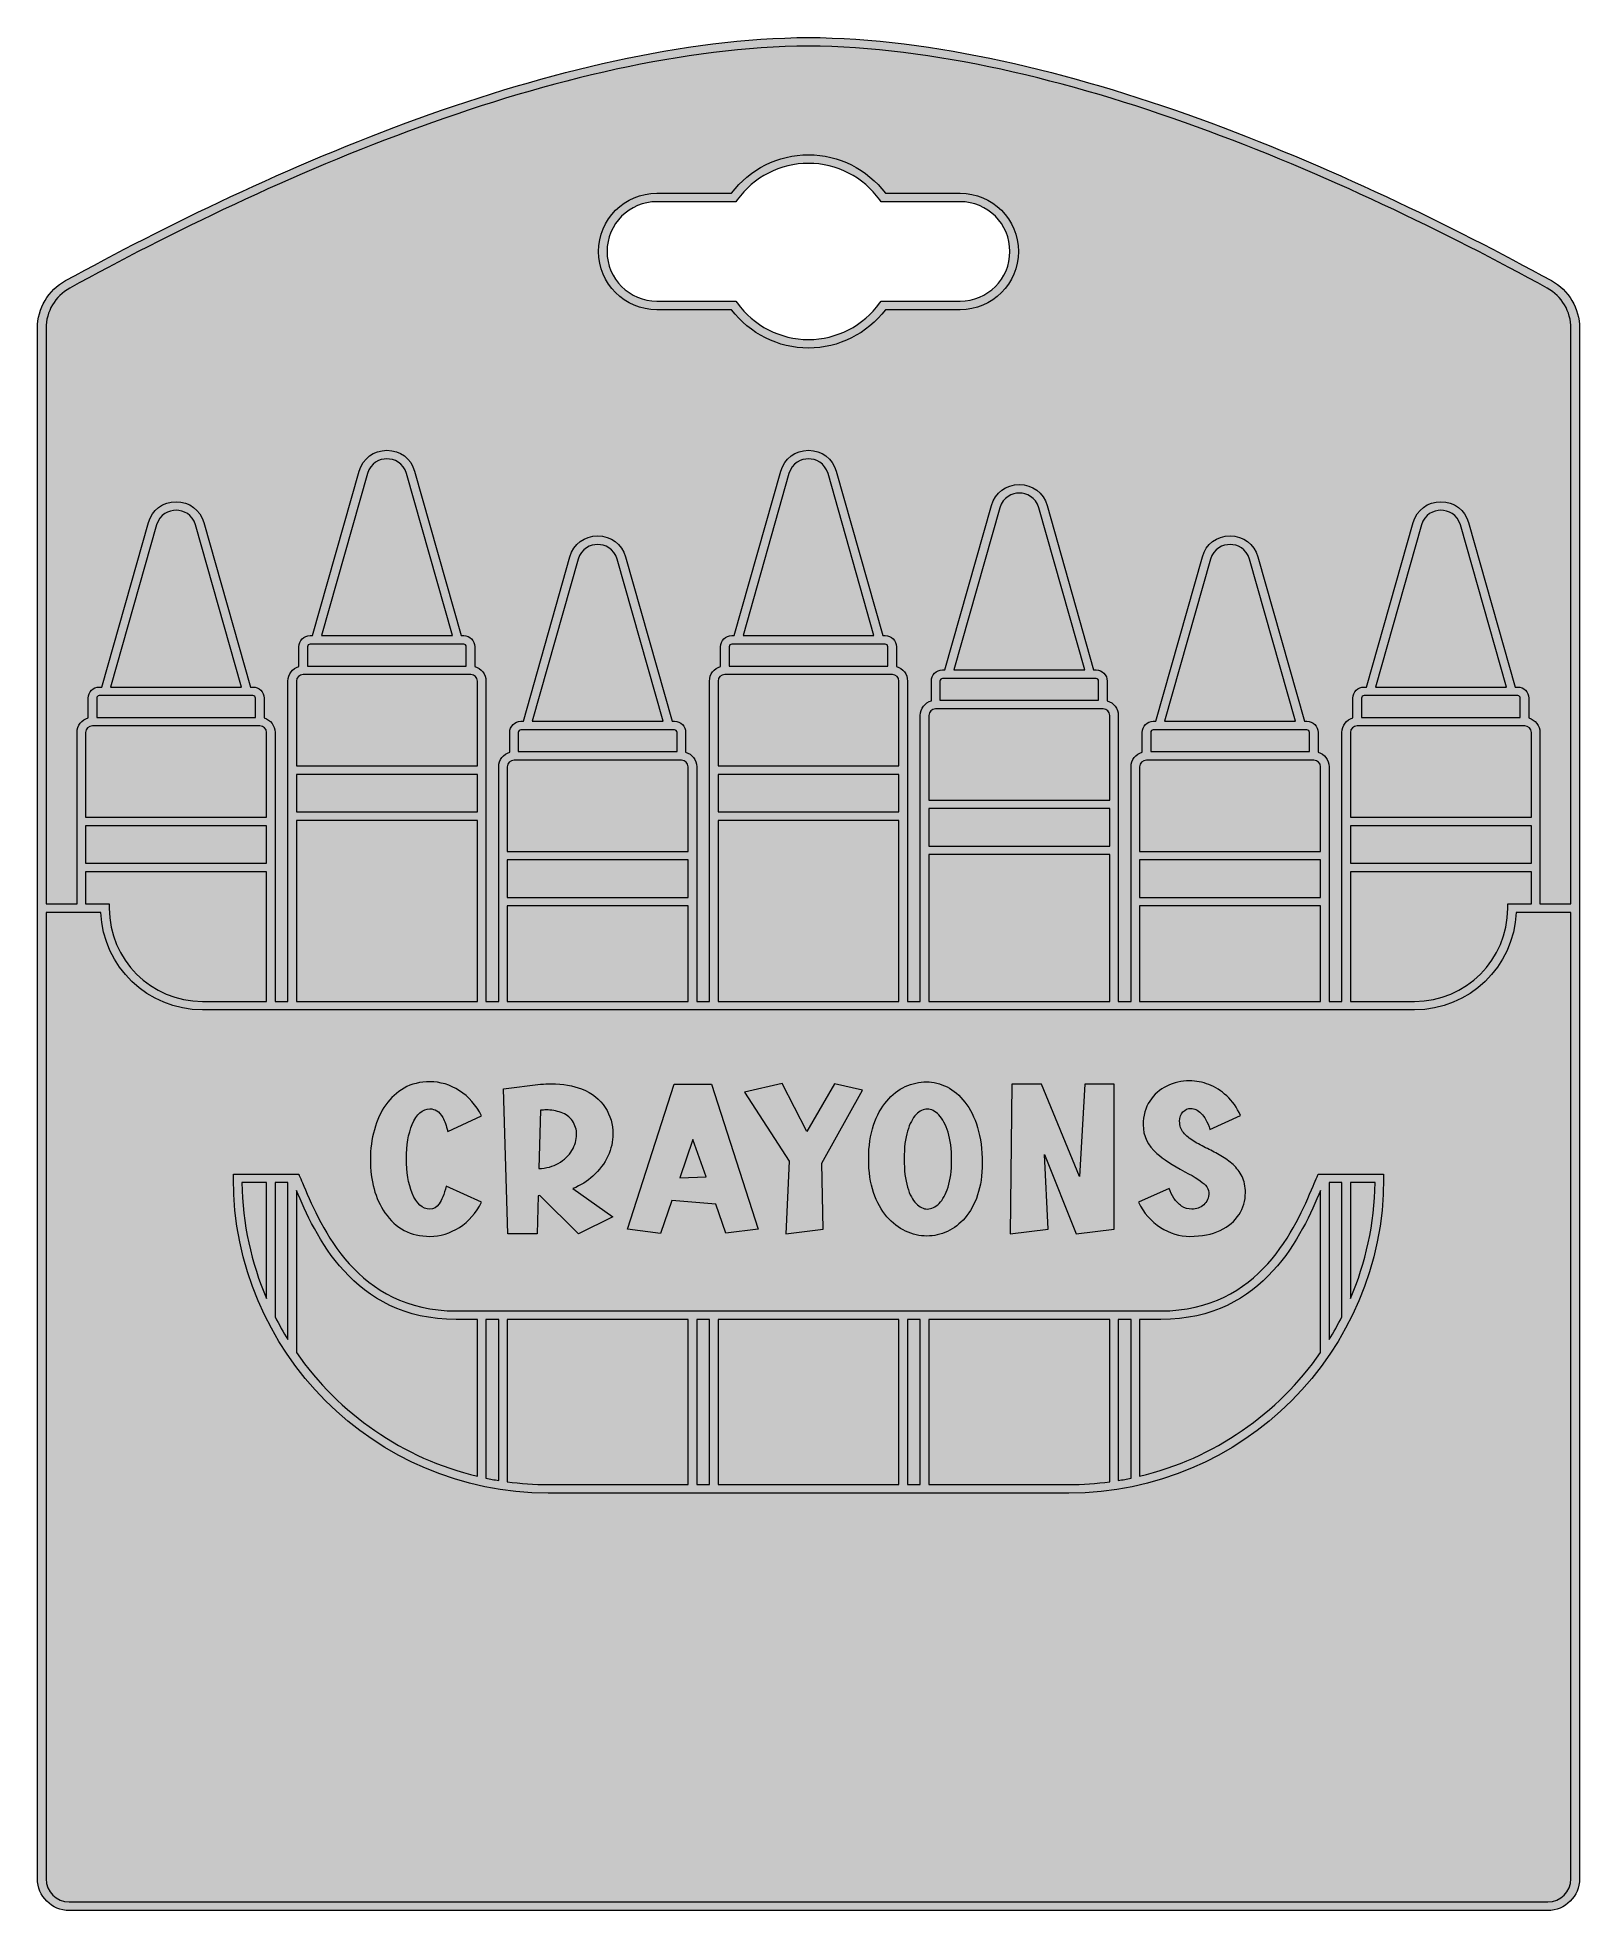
# Model space of a CAD drawing. Header units: inches. Extents: x -0.25 to 4.25, y -4.08 to 1.39.
import ezdxf

# ---------------------------------------------------------------- set-up
doc = ezdxf.new("R2010")
doc.units = ezdxf.units.IN
doc.header["$MEASUREMENT"] = 0
doc.layers.add('Crayons', color=7, linetype='Continuous', lineweight=0)

msp = doc.modelspace()

# ---------------------------------------------------------------- hatches: boundary and pattern name
at = {"layer": 'Crayons', "true_color": 0xf8e0c5, "transparency": 33554687}
h = msp.add_hatch(color=254, dxfattribs=at)
h.dxf.hatch_style = 2
edge = h.paths.add_edge_path()
edge.add_spline(control_points=[(2.443, 0.6227), (2.443, 0.6227), (2.2121, 0.6227), (2.2121, 0.6227), (2.2121, 0.6227), (2.2084, 0.6175), (2.2084, 0.6175), (2.16, 0.5506), (2.0821, 0.5107), (2, 0.5107), (1.9179, 0.5107), (1.84, 0.5506), (1.7916, 0.6175), (1.7916, 0.6175), (1.7879, 0.6227), (1.7879, 0.6227), (1.7879, 0.6227), (1.557, 0.6227), (1.557, 0.6227), (1.477, 0.6227), (1.4119, 0.6878), (1.4119, 0.7678), (1.4119, 0.8479), (1.477, 0.913), (1.557, 0.913), (1.557, 0.913), (1.7879, 0.913), (1.7879, 0.913), (1.7879, 0.913), (1.7916, 0.9182), (1.7916, 0.9182), (1.84, 0.9851), (1.9179, 1.025), (2, 1.025), (2.0821, 1.025), (2.16, 0.9851), (2.2084, 0.9182), (2.2084, 0.9182), (2.2121, 0.913), (2.2121, 0.913), (2.2121, 0.913), (2.443, 0.913), (2.443, 0.913), (2.523, 0.913), (2.5881, 0.8479), (2.5881, 0.7678), (2.5881, 0.6878), (2.523, 0.6227), (2.443, 0.6227)], knot_values=[0, 0, 0, 0, 1, 1, 1, 2, 2, 2, 3, 3, 3, 4, 4, 4, 5, 5, 5, 6, 6, 6, 7, 7, 7, 8, 8, 8, 9, 9, 9, 10, 10, 10, 11, 11, 11, 12, 12, 12, 13, 13, 13, 14, 14, 14, 15, 15, 15, 16, 16, 16, 16], degree=3, periodic=0)
edge = h.paths.add_edge_path()
edge.add_spline(control_points=[(4.1689, 0.6827), (3.5838, 1.0034), (2.7326, 1.3869), (1.9999, 1.3926), (1.2674, 1.3869), (0.4162, 1.0034), (-0.1689, 0.6827), (-0.2197, 0.6549), (-0.2512, 0.6016), (-0.2512, 0.5435), (-0.2512, 0.5435), (-0.2512, -3.983), (-0.2512, -3.983), (-0.2512, -4.0343), (-0.2095, -4.076), (-0.1583, -4.076), (-0.1583, -4.076), (4.1583, -4.076), (4.1583, -4.076), (4.2095, -4.076), (4.2512, -4.0343), (4.2512, -3.983), (4.2512, -3.983), (4.2512, 0.5435), (4.2512, 0.5435), (4.2512, 0.6015), (4.2197, 0.6549), (4.1689, 0.6827)], knot_values=[0, 0, 0, 0, 1, 1, 1, 2, 2, 2, 3, 3, 3, 4, 4, 4, 5, 5, 5, 6, 6, 6, 7, 7, 7, 8, 8, 8, 9, 9, 9, 9], degree=3, periodic=0)
at = {"layer": 'Crayons', "true_color": 0x333333, "transparency": 33554687}
h = msp.add_hatch(color=250, dxfattribs=at)
h.dxf.hatch_style = 2
edge = h.paths.add_edge_path()
edge.add_spline(control_points=[(3.5823, -2.2895), (3.5823, -2.2895), (3.5823, -1.9509), (3.5823, -1.9509), (3.5823, -1.9509), (3.6542, -1.9509), (3.6542, -1.9509), (3.6525, -2.0709), (3.627, -2.1853), (3.5823, -2.2895)], knot_values=[0, 0, 0, 0, 1, 1, 1, 2, 2, 2, 3, 3, 3, 3], degree=3, periodic=0)
edge = h.paths.add_edge_path()
edge.add_spline(control_points=[(3.52, -1.9509), (3.52, -1.9509), (3.5573, -1.9509), (3.5573, -1.9509), (3.5573, -1.9509), (3.5573, -2.3427), (3.5573, -2.3427), (3.5457, -2.3653), (3.5334, -2.3875), (3.52, -2.409), (3.52, -2.409), (3.52, -1.9509), (3.52, -1.9509)], knot_values=[0, 0, 0, 0, 1, 1, 1, 2, 2, 2, 3, 3, 3, 4, 4, 4, 4], degree=3, periodic=0)
edge = h.paths.add_edge_path()
edge.add_spline(control_points=[(2.9668, -2.8079), (2.9668, -2.8079), (2.9668, -2.3504), (2.9668, -2.3504), (2.9668, -2.3504), (3.0286, -2.3504), (3.0286, -2.3504), (3.333, -2.3504), (3.4423, -2.0981), (3.495, -1.9737), (3.495, -1.9737), (3.495, -2.447), (3.495, -2.447), (3.3712, -2.6252), (3.1843, -2.7563), (2.9668, -2.8079)], knot_values=[0, 0, 0, 0, 1, 1, 1, 2, 2, 2, 3, 3, 3, 4, 4, 4, 5, 5, 5, 5], degree=3, periodic=0)
edge = h.paths.add_edge_path()
edge.add_spline(control_points=[(2.3514, -2.8322), (2.3514, -2.8322), (2.3514, -2.3504), (2.3514, -2.3504), (2.3514, -2.3504), (2.8796, -2.3504), (2.8796, -2.3504), (2.8796, -2.3504), (2.8796, -2.824), (2.8796, -2.824), (2.8406, -2.8293), (2.8009, -2.8322), (2.7605, -2.8322), (2.7605, -2.8322), (2.3514, -2.8322), (2.3514, -2.8322)], knot_values=[0, 0, 0, 0, 1, 1, 1, 2, 2, 2, 3, 3, 3, 4, 4, 4, 5, 5, 5, 5], degree=3, periodic=0)
edge = h.paths.add_edge_path()
edge.add_spline(control_points=[(1.1204, -2.824), (1.1204, -2.824), (1.1204, -2.3504), (1.1204, -2.3504), (1.1204, -2.3504), (1.6486, -2.3504), (1.6486, -2.3504), (1.6486, -2.3504), (1.6486, -2.8322), (1.6486, -2.8322), (1.6486, -2.8322), (1.2395, -2.8322), (1.2395, -2.8322), (1.1991, -2.8322), (1.1594, -2.8293), (1.1204, -2.824)], knot_values=[0, 0, 0, 0, 1, 1, 1, 2, 2, 2, 3, 3, 3, 4, 4, 4, 5, 5, 5, 5], degree=3, periodic=0)
edge = h.paths.add_edge_path()
edge.add_spline(control_points=[(0.505, -2.447), (0.505, -2.447), (0.505, -1.9737), (0.505, -1.9737), (0.5577, -2.0981), (0.667, -2.3504), (0.9714, -2.3504), (0.9714, -2.3504), (1.0332, -2.3504), (1.0332, -2.3504), (1.0332, -2.3504), (1.0332, -2.8079), (1.0332, -2.8079), (0.8157, -2.7563), (0.6288, -2.6252), (0.505, -2.447)], knot_values=[0, 0, 0, 0, 1, 1, 1, 2, 2, 2, 3, 3, 3, 4, 4, 4, 5, 5, 5, 5], degree=3, periodic=0)
edge = h.paths.add_edge_path()
edge.add_spline(control_points=[(0.4177, -1.9509), (0.4177, -1.9509), (0.4177, -2.2895), (0.4177, -2.2895), (0.373, -2.1853), (0.3475, -2.071), (0.3458, -1.9509), (0.3458, -1.9509), (0.4177, -1.9509), (0.4177, -1.9509)], knot_values=[0, 0, 0, 0, 1, 1, 1, 2, 2, 2, 3, 3, 3, 3], degree=3, periodic=0)
edge = h.paths.add_edge_path()
edge.add_spline(control_points=[(0.48, -2.4091), (0.4666, -2.3875), (0.4543, -2.3654), (0.4427, -2.3427), (0.4427, -2.3427), (0.4427, -1.9509), (0.4427, -1.9509), (0.4427, -1.9509), (0.48, -1.9509), (0.48, -1.9509), (0.48, -1.9509), (0.48, -2.4091), (0.48, -2.4091)], knot_values=[0, 0, 0, 0, 1, 1, 1, 2, 2, 2, 3, 3, 3, 4, 4, 4, 4], degree=3, periodic=0)
edge = h.paths.add_edge_path()
edge.add_spline(control_points=[(1.0954, -2.3504), (1.0954, -2.3504), (1.0954, -2.8204), (1.0954, -2.8204), (1.0829, -2.8184), (1.0705, -2.8162), (1.0582, -2.8137), (1.0582, -2.8137), (1.0582, -2.3504), (1.0582, -2.3504), (1.0582, -2.3504), (1.0954, -2.3504), (1.0954, -2.3504)], knot_values=[0, 0, 0, 0, 1, 1, 1, 2, 2, 2, 3, 3, 3, 4, 4, 4, 4], degree=3, periodic=0)
edge = h.paths.add_edge_path()
edge.add_spline(control_points=[(2.2891, -2.3504), (2.2891, -2.3504), (2.3263, -2.3504), (2.3263, -2.3504), (2.3263, -2.3504), (2.3263, -2.8322), (2.3263, -2.8322), (2.3263, -2.8322), (2.2891, -2.8322), (2.2891, -2.8322), (2.2891, -2.8322), (2.2891, -2.3504), (2.2891, -2.3504)], knot_values=[0, 0, 0, 0, 1, 1, 1, 2, 2, 2, 3, 3, 3, 4, 4, 4, 4], degree=3, periodic=0)
edge = h.paths.add_edge_path()
edge.add_spline(control_points=[(1.7109, -2.8322), (1.7109, -2.8322), (1.6736, -2.8322), (1.6736, -2.8322), (1.6736, -2.8322), (1.6736, -2.3504), (1.6736, -2.3504), (1.6736, -2.3504), (1.7109, -2.3504), (1.7109, -2.3504), (1.7109, -2.3504), (1.7109, -2.8322), (1.7109, -2.8322)], knot_values=[0, 0, 0, 0, 1, 1, 1, 2, 2, 2, 3, 3, 3, 4, 4, 4, 4], degree=3, periodic=0)
edge = h.paths.add_edge_path()
edge.add_spline(control_points=[(1.7359, -2.3504), (1.7359, -2.3504), (2.2641, -2.3504), (2.2641, -2.3504), (2.2641, -2.3504), (2.2641, -2.8322), (2.2641, -2.8322), (2.2641, -2.8322), (1.7359, -2.8322), (1.7359, -2.8322), (1.7359, -2.8322), (1.7359, -2.3504), (1.7359, -2.3504)], knot_values=[0, 0, 0, 0, 1, 1, 1, 2, 2, 2, 3, 3, 3, 4, 4, 4, 4], degree=3, periodic=0)
edge = h.paths.add_edge_path()
edge.add_spline(control_points=[(2.9418, -2.3504), (2.9418, -2.3504), (2.9418, -2.8137), (2.9418, -2.8137), (2.9295, -2.8162), (2.9171, -2.8184), (2.9046, -2.8204), (2.9046, -2.8204), (2.9046, -2.3504), (2.9046, -2.3504), (2.9046, -2.3504), (2.9418, -2.3504), (2.9418, -2.3504)], knot_values=[0, 0, 0, 0, 1, 1, 1, 2, 2, 2, 3, 3, 3, 4, 4, 4, 4], degree=3, periodic=0)
edge = h.paths.add_edge_path()
edge.add_spline(control_points=[(3.4851, -1.9334), (3.4815, -1.9415), (3.4776, -1.9507), (3.4733, -1.9608), (3.4232, -2.0791), (3.319, -2.3254), (3.0286, -2.3254), (3.0286, -2.3254), (0.9714, -2.3254), (0.9714, -2.3254), (0.681, -2.3254), (0.5767, -2.0791), (0.5267, -1.9608), (0.5224, -1.9507), (0.5116, -1.9259), (0.5116, -1.9259), (0.5116, -1.9259), (0.3207, -1.9259), (0.3207, -1.9259), (0.3207, -1.9259), (0.3207, -1.9384), (0.3207, -1.9384), (0.3207, -2.4451), (0.7329, -2.8572), (1.2395, -2.8572), (1.2395, -2.8572), (2.7605, -2.8572), (2.7605, -2.8572), (3.2671, -2.8572), (3.6793, -2.4451), (3.6793, -1.9384), (3.6793, -1.9384), (3.6793, -1.9259), (3.6793, -1.9259), (3.6793, -1.9259), (3.4884, -1.9259), (3.4884, -1.9259), (3.4884, -1.9259), (3.4851, -1.9334), (3.4851, -1.9334)], knot_values=[0, 0, 0, 0, 1, 1, 1, 2, 2, 2, 3, 3, 3, 4, 4, 4, 5, 5, 5, 6, 6, 6, 7, 7, 7, 8, 8, 8, 9, 9, 9, 10, 10, 10, 11, 11, 11, 12, 12, 12, 13, 13, 13, 13], degree=3, periodic=0)
edge = h.paths.add_edge_path()
edge.add_spline(control_points=[(2.2891, -1.8003), (2.2956, -1.7787), (2.3041, -1.7626), (2.3145, -1.752), (2.3248, -1.7413), (2.3356, -1.736), (2.3468, -1.736), (2.3586, -1.736), (2.3699, -1.7417), (2.3807, -1.753), (2.3916, -1.7643), (2.4005, -1.7811), (2.4074, -1.8033), (2.4144, -1.8256), (2.4178, -1.853), (2.4178, -1.8857), (2.4178, -1.9166), (2.4144, -1.9426), (2.4076, -1.9637), (2.4007, -1.9848), (2.3919, -2.0007), (2.3813, -2.0116), (2.3707, -2.0224), (2.3593, -2.0278), (2.3471, -2.0278), (2.3355, -2.0278), (2.3246, -2.0226), (2.3143, -2.0121), (2.3041, -2.0017), (2.2956, -1.9856), (2.2891, -1.964), (2.2825, -1.9423), (2.2792, -1.915), (2.2792, -1.8819), (2.2792, -1.849), (2.2825, -1.8218), (2.2891, -1.8003)], knot_values=[0, 0, 0, 0, 1, 1, 1, 2, 2, 2, 3, 3, 3, 4, 4, 4, 5, 5, 5, 6, 6, 6, 7, 7, 7, 8, 8, 8, 9, 9, 9, 10, 10, 10, 11, 11, 11, 12, 12, 12, 12], degree=3, periodic=0)
edge = h.paths.add_edge_path()
edge.add_spline(control_points=[(2.229, -2.0503), (2.2453, -2.0691), (2.2635, -2.0832), (2.2837, -2.0926), (2.3039, -2.102), (2.3246, -2.1067), (2.3459, -2.1067), (2.3664, -2.1067), (2.3862, -2.1022), (2.4054, -2.0933), (2.4245, -2.0845), (2.4417, -2.0712), (2.457, -2.0535), (2.4723, -2.0358), (2.4845, -2.0136), (2.4936, -1.9869), (2.5026, -1.9602), (2.5072, -1.9291), (2.5072, -1.8935), (2.5072, -1.8541), (2.5026, -1.8196), (2.4936, -1.79), (2.4845, -1.7604), (2.4722, -1.7357), (2.4569, -1.7159), (2.4415, -1.6961), (2.424, -1.6812), (2.4045, -1.6714), (2.385, -1.6615), (2.3649, -1.6566), (2.3442, -1.6566), (2.3231, -1.6566), (2.3026, -1.6612), (2.2826, -1.6705), (2.2625, -1.6798), (2.2445, -1.6938), (2.2285, -1.7125), (2.2124, -1.7313), (2.1996, -1.7548), (2.19, -1.783), (2.1805, -1.8112), (2.1757, -1.8442), (2.1757, -1.8819), (2.1757, -1.9192), (2.1805, -1.9519), (2.1902, -1.9799), (2.1998, -2.008), (2.2128, -2.0314), (2.229, -2.0503)], knot_values=[0, 0, 0, 0, 1, 1, 1, 2, 2, 2, 3, 3, 3, 4, 4, 4, 5, 5, 5, 6, 6, 6, 7, 7, 7, 8, 8, 8, 9, 9, 9, 10, 10, 10, 11, 11, 11, 12, 12, 12, 13, 13, 13, 14, 14, 14, 15, 15, 15, 16, 16, 16, 16], degree=3, periodic=0)
edge = h.paths.add_edge_path()
edge.add_spline(control_points=[(2.6993, -2.087), (2.6993, -2.087), (2.5888, -2.1006), (2.5888, -2.1006), (2.5888, -2.1006), (2.594, -1.6632), (2.594, -1.6632), (2.594, -1.6632), (2.6799, -1.6632), (2.6799, -1.6632), (2.6799, -1.6632), (2.7909, -1.9327), (2.7909, -1.9327), (2.7909, -1.9327), (2.8069, -1.6632), (2.8069, -1.6632), (2.8069, -1.6632), (2.8922, -1.6632), (2.8922, -1.6632), (2.8922, -1.6632), (2.8922, -2.087), (2.8922, -2.087), (2.8922, -2.087), (2.7811, -2.1006), (2.7811, -2.1006), (2.7811, -2.1006), (2.6891, -1.8686), (2.6891, -1.8686), (2.6891, -1.8686), (2.6993, -2.087), (2.6993, -2.087)], knot_values=[0, 0, 0, 0, 1, 1, 1, 2, 2, 2, 3, 3, 3, 4, 4, 4, 5, 5, 5, 6, 6, 6, 7, 7, 7, 8, 8, 8, 9, 9, 9, 10, 10, 10, 10], degree=3, periodic=0)
edge = h.paths.add_edge_path()
edge.add_spline(control_points=[(3.1539, -2.0155), (3.1637, -2.0071), (3.1687, -1.9952), (3.1687, -1.9799), (3.1687, -1.9722), (3.1655, -1.965), (3.1591, -1.9582), (3.1494, -1.9481), (3.1293, -1.935), (3.0988, -1.9188), (3.0626, -1.8996), (3.0354, -1.8819), (3.0173, -1.8657), (2.9904, -1.8417), (2.977, -1.814), (2.977, -1.7824), (2.977, -1.7552), (2.9834, -1.7319), (2.9962, -1.7127), (3.0091, -1.6934), (3.0258, -1.6788), (3.0464, -1.6687), (3.067, -1.6587), (3.089, -1.6537), (3.1124, -1.6537), (3.1313, -1.6537), (3.1502, -1.6572), (3.1689, -1.6644), (3.1877, -1.6716), (3.2051, -1.6826), (3.2211, -1.6976), (3.2372, -1.7126), (3.2507, -1.7317), (3.2618, -1.7549), (3.2618, -1.7549), (3.1721, -1.7952), (3.1721, -1.7952), (3.165, -1.7737), (3.1564, -1.7582), (3.1463, -1.7485), (3.1363, -1.7388), (3.1264, -1.734), (3.1167, -1.734), (3.1076, -1.734), (3.0999, -1.7374), (3.0934, -1.7442), (3.0869, -1.7509), (3.0837, -1.7601), (3.0837, -1.7717), (3.0837, -1.7847), (3.0875, -1.7957), (3.095, -1.8049), (3.1025, -1.8141), (3.1124, -1.8224), (3.1247, -1.8297), (3.137, -1.8371), (3.1503, -1.8443), (3.1646, -1.8515), (3.1779, -1.8578), (3.1911, -1.8648), (3.2042, -1.8723), (3.2172, -1.8799), (3.2291, -1.8885), (3.2399, -1.8983), (3.2506, -1.9081), (3.2592, -1.9196), (3.2658, -1.9328), (3.2724, -1.9461), (3.2757, -1.9619), (3.2757, -1.9802), (3.2757, -2.0034), (3.2694, -2.0247), (3.257, -2.044), (3.2445, -2.0634), (3.2262, -2.0788), (3.202, -2.0903), (3.1778, -2.1018), (3.1484, -2.1076), (3.1135, -2.1076), (3.0836, -2.1076), (3.0549, -2.0989), (3.0276, -2.0815), (3.0002, -2.0641), (2.9788, -2.0395), (2.9633, -2.0078), (2.9633, -2.0078), (3.0532, -1.9675), (3.0532, -1.9675), (3.0563, -1.9775), (3.0609, -1.9871), (3.067, -1.9963), (3.0731, -2.0055), (3.0805, -2.0131), (3.0893, -2.0191), (3.0981, -2.0251), (3.1081, -2.0281), (3.1194, -2.0281), (3.1325, -2.0281), (3.144, -2.0239), (3.1539, -2.0155)], knot_values=[0, 0, 0, 0, 1, 1, 1, 2, 2, 2, 3, 3, 3, 4, 4, 4, 5, 5, 5, 6, 6, 6, 7, 7, 7, 8, 8, 8, 9, 9, 9, 10, 10, 10, 11, 11, 11, 12, 12, 12, 13, 13, 13, 14, 14, 14, 15, 15, 15, 16, 16, 16, 17, 17, 17, 18, 18, 18, 19, 19, 19, 20, 20, 20, 21, 21, 21, 22, 22, 22, 23, 23, 23, 24, 24, 24, 25, 25, 25, 26, 26, 26, 27, 27, 27, 28, 28, 28, 29, 29, 29, 30, 30, 30, 31, 31, 31, 32, 32, 32, 33, 33, 33, 33], degree=3, periodic=0)
edge = h.paths.add_edge_path()
edge.add_spline(control_points=[(1.9436, -1.8886), (1.9436, -1.8886), (1.813, -1.6864), (1.813, -1.6864), (1.813, -1.6864), (1.9227, -1.6618), (1.9227, -1.6618), (1.9227, -1.6618), (1.9955, -1.8019), (1.9955, -1.8019), (1.9955, -1.8019), (2.0764, -1.6621), (2.0764, -1.6621), (2.0764, -1.6621), (2.1576, -1.6812), (2.1576, -1.6812), (2.1576, -1.6812), (2.0393, -1.8941), (2.0393, -1.8941), (2.0393, -1.8941), (2.043, -2.087), (2.043, -2.087), (2.043, -2.087), (1.9334, -2.1006), (1.9334, -2.1006), (1.9334, -2.1006), (1.9436, -1.8886), (1.9436, -1.8886)], knot_values=[0, 0, 0, 0, 1, 1, 1, 2, 2, 2, 3, 3, 3, 4, 4, 4, 5, 5, 5, 6, 6, 6, 7, 7, 7, 8, 8, 8, 9, 9, 9, 9], degree=3, periodic=0)
edge = h.paths.add_edge_path()
edge.add_spline(control_points=[(1.6626, -1.8248), (1.6626, -1.8248), (1.7009, -1.9335), (1.7009, -1.9335), (1.7009, -1.9335), (1.6241, -1.937), (1.6241, -1.937), (1.6241, -1.937), (1.6626, -1.8248), (1.6626, -1.8248)], knot_values=[0, 0, 0, 0, 1, 1, 1, 2, 2, 2, 3, 3, 3, 3], degree=3, periodic=0)
edge = h.paths.add_edge_path()
edge.add_spline(control_points=[(1.6011, -2.0031), (1.6011, -2.0031), (1.7291, -2.0139), (1.7291, -2.0139), (1.7291, -2.0139), (1.7589, -2.0986), (1.7589, -2.0986), (1.7589, -2.0986), (1.8535, -2.087), (1.8535, -2.087), (1.8535, -2.087), (1.7169, -1.6632), (1.7169, -1.6632), (1.7169, -1.6632), (1.6081, -1.6632), (1.6081, -1.6632), (1.6081, -1.6632), (1.4715, -2.087), (1.4715, -2.087), (1.4715, -2.087), (1.5681, -2.0989), (1.5681, -2.0989), (1.5681, -2.0989), (1.6011, -2.0031), (1.6011, -2.0031)], knot_values=[0, 0, 0, 0, 1, 1, 1, 2, 2, 2, 3, 3, 3, 4, 4, 4, 5, 5, 5, 6, 6, 6, 7, 7, 7, 8, 8, 8, 8], degree=3, periodic=0)
edge = h.paths.add_edge_path()
edge.add_spline(control_points=[(1.2177, -1.7392), (1.2233, -1.7388), (1.2287, -1.7386), (1.2339, -1.7386), (1.2492, -1.7386), (1.2638, -1.7411), (1.2777, -1.7459), (1.2917, -1.7507), (1.3027, -1.759), (1.3108, -1.7708), (1.3189, -1.7826), (1.323, -1.7957), (1.323, -1.81), (1.323, -1.8258), (1.3184, -1.8414), (1.3093, -1.8567), (1.3003, -1.872), (1.2869, -1.8846), (1.2693, -1.8947), (1.2537, -1.9038), (1.2348, -1.9088), (1.2128, -1.9098), (1.2128, -1.9098), (1.2177, -1.7392), (1.2177, -1.7392)], knot_values=[0, 0, 0, 0, 1, 1, 1, 2, 2, 2, 3, 3, 3, 4, 4, 4, 5, 5, 5, 6, 6, 6, 7, 7, 7, 8, 8, 8, 8], degree=3, periodic=0)
edge = h.paths.add_edge_path()
edge.add_spline(control_points=[(1.2075, -2.1006), (1.2075, -2.1006), (1.2107, -1.9889), (1.2107, -1.9889), (1.2107, -1.9889), (1.2151, -1.9886), (1.2151, -1.9886), (1.2151, -1.9886), (1.3288, -2.1006), (1.3288, -2.1006), (1.3288, -2.1006), (1.4291, -2.051), (1.4291, -2.051), (1.4291, -2.051), (1.312, -1.9683), (1.312, -1.9683), (1.3346, -1.9587), (1.3541, -1.9464), (1.3705, -1.9315), (1.3897, -1.9141), (1.4042, -1.8947), (1.4142, -1.8734), (1.4241, -1.852), (1.4291, -1.8304), (1.4291, -1.8085), (1.4291, -1.7809), (1.4216, -1.7553), (1.4067, -1.7317), (1.3917, -1.7081), (1.3685, -1.6899), (1.3372, -1.6772), (1.3128, -1.6673), (1.2832, -1.6624), (1.2484, -1.6624), (1.2388, -1.6624), (1.2286, -1.6628), (1.218, -1.6635), (1.218, -1.6635), (1.1095, -1.6769), (1.1095, -1.6769), (1.1095, -1.6769), (1.1217, -2.1006), (1.1217, -2.1006), (1.1217, -2.1006), (1.2075, -2.1006), (1.2075, -2.1006)], knot_values=[0, 0, 0, 0, 1, 1, 1, 2, 2, 2, 3, 3, 3, 4, 4, 4, 5, 5, 5, 6, 6, 6, 7, 7, 7, 8, 8, 8, 9, 9, 9, 10, 10, 10, 11, 11, 11, 12, 12, 12, 13, 13, 13, 14, 14, 14, 15, 15, 15, 15], degree=3, periodic=0)
edge = h.paths.add_edge_path()
edge.add_spline(control_points=[(0.7634, -2.0388), (0.735, -1.9974), (0.7208, -1.9454), (0.7208, -1.8828), (0.7208, -1.8528), (0.7246, -1.824), (0.7324, -1.7964), (0.748, -1.7395), (0.777, -1.699), (0.8194, -1.6748), (0.841, -1.6625), (0.8662, -1.6563), (0.8948, -1.6563), (0.9248, -1.6563), (0.9534, -1.665), (0.9808, -1.6824), (1.0081, -1.6998), (1.0296, -1.7243), (1.045, -1.756), (1.045, -1.756), (0.947, -1.8013), (0.947, -1.8013), (0.9424, -1.7841), (0.9374, -1.7707), (0.9321, -1.7611), (0.9267, -1.7515), (0.921, -1.7449), (0.9148, -1.7411), (0.9086, -1.7373), (0.9019, -1.7354), (0.8948, -1.7354), (0.8731, -1.7354), (0.8559, -1.7505), (0.8432, -1.7807), (0.8316, -1.8082), (0.8258, -1.8415), (0.8258, -1.8808), (0.8258, -1.92), (0.8316, -1.9537), (0.8432, -1.982), (0.8555, -2.0129), (0.8727, -2.0284), (0.8948, -2.0284), (0.9056, -2.0284), (0.9147, -2.0231), (0.9219, -2.0126), (0.9292, -2.002), (0.9359, -1.9849), (0.9421, -1.9611), (0.9421, -1.9611), (1.045, -2.0078), (1.045, -2.0078), (1.0296, -2.0395), (1.0081, -2.0641), (0.9808, -2.0815), (0.9534, -2.0989), (0.9248, -2.1076), (0.8948, -2.1076), (0.8385, -2.1076), (0.7947, -2.0846), (0.7634, -2.0388)], knot_values=[0, 0, 0, 0, 1, 1, 1, 2, 2, 2, 3, 3, 3, 4, 4, 4, 5, 5, 5, 6, 6, 6, 7, 7, 7, 8, 8, 8, 9, 9, 9, 10, 10, 10, 11, 11, 11, 12, 12, 12, 13, 13, 13, 14, 14, 14, 15, 15, 15, 16, 16, 16, 17, 17, 17, 18, 18, 18, 19, 19, 19, 20, 20, 20, 20], degree=3, periodic=0)
edge = h.paths.add_edge_path()
edge.add_spline(control_points=[(1.557, 0.913), (1.557, 0.913), (1.7879, 0.913), (1.7879, 0.913), (1.7879, 0.913), (1.7916, 0.9182), (1.7916, 0.9182), (1.84, 0.9851), (1.9179, 1.025), (2, 1.025), (2.0821, 1.025), (2.16, 0.9851), (2.2084, 0.9182), (2.2084, 0.9182), (2.2121, 0.913), (2.2121, 0.913), (2.2121, 0.913), (2.443, 0.913), (2.443, 0.913), (2.523, 0.913), (2.5881, 0.8479), (2.5881, 0.7678), (2.5881, 0.6878), (2.523, 0.6227), (2.443, 0.6227), (2.443, 0.6227), (2.2121, 0.6227), (2.2121, 0.6227), (2.2121, 0.6227), (2.2084, 0.6175), (2.2084, 0.6175), (2.16, 0.5506), (2.0821, 0.5107), (2, 0.5107), (1.9179, 0.5107), (1.84, 0.5506), (1.7916, 0.6175), (1.7916, 0.6175), (1.7879, 0.6227), (1.7879, 0.6227), (1.7879, 0.6227), (1.557, 0.6227), (1.557, 0.6227), (1.477, 0.6227), (1.4119, 0.6878), (1.4119, 0.7678), (1.4119, 0.8479), (1.477, 0.913), (1.557, 0.913)], knot_values=[0, 0, 0, 0, 1, 1, 1, 2, 2, 2, 3, 3, 3, 4, 4, 4, 5, 5, 5, 6, 6, 6, 7, 7, 7, 8, 8, 8, 9, 9, 9, 10, 10, 10, 11, 11, 11, 12, 12, 12, 13, 13, 13, 14, 14, 14, 15, 15, 15, 16, 16, 16, 16], degree=3, periodic=0)
edge = h.paths.add_edge_path()
edge.add_spline(control_points=[(1.557, 0.5977), (1.557, 0.5977), (1.7752, 0.5977), (1.7752, 0.5977), (1.8285, 0.5274), (1.912, 0.4857), (2, 0.4857), (2.088, 0.4857), (2.1715, 0.5274), (2.2248, 0.5977), (2.2248, 0.5977), (2.443, 0.5977), (2.443, 0.5977), (2.5368, 0.5977), (2.6131, 0.674), (2.6131, 0.7678), (2.6131, 0.8617), (2.5368, 0.938), (2.443, 0.938), (2.443, 0.938), (2.2248, 0.938), (2.2248, 0.938), (2.1715, 1.0083), (2.088, 1.05), (2, 1.05), (1.912, 1.05), (1.8285, 1.0083), (1.7752, 0.938), (1.7752, 0.938), (1.557, 0.938), (1.557, 0.938), (1.4632, 0.938), (1.3869, 0.8617), (1.3869, 0.7678), (1.3869, 0.674), (1.4632, 0.5977), (1.557, 0.5977)], knot_values=[0, 0, 0, 0, 1, 1, 1, 2, 2, 2, 3, 3, 3, 4, 4, 4, 5, 5, 5, 6, 6, 6, 7, 7, 7, 8, 8, 8, 9, 9, 9, 10, 10, 10, 11, 11, 11, 12, 12, 12, 12], degree=3, periodic=0)
edge = h.paths.add_edge_path()
edge.add_spline(control_points=[(4.1583, -4.0509), (4.1583, -4.0509), (-0.1583, -4.0509), (-0.1583, -4.0509), (-0.1957, -4.0509), (-0.2262, -4.0205), (-0.2262, -3.983), (-0.2262, -3.983), (-0.2262, -1.1623), (-0.2262, -1.1623), (-0.2262, -1.1623), (-0.0662, -1.1623), (-0.0662, -1.1623), (-0.0597, -1.3201), (0.0708, -1.4465), (0.2302, -1.4465), (0.2302, -1.4465), (3.7698, -1.4465), (3.7698, -1.4465), (3.9292, -1.4465), (4.0597, -1.3201), (4.0662, -1.1623), (4.0662, -1.1623), (4.2262, -1.1623), (4.2262, -1.1623), (4.2262, -1.1623), (4.2262, -3.983), (4.2262, -3.983), (4.2262, -4.0205), (4.1957, -4.0509), (4.1583, -4.0509)], knot_values=[0, 0, 0, 0, 1, 1, 1, 2, 2, 2, 3, 3, 3, 4, 4, 4, 5, 5, 5, 6, 6, 6, 7, 7, 7, 8, 8, 8, 9, 9, 9, 10, 10, 10, 10], degree=3, periodic=0)
edge = h.paths.add_edge_path()
edge.add_spline(control_points=[(-0.1105, -0.9088), (-0.1105, -0.9088), (0.4177, -0.9088), (0.4177, -0.9088), (0.4177, -0.9088), (0.4177, -1.0181), (0.4177, -1.0181), (0.4177, -1.0181), (-0.1105, -1.0181), (-0.1105, -1.0181), (-0.1105, -1.0181), (-0.1105, -0.9088), (-0.1105, -0.9088)], knot_values=[0, 0, 0, 0, 1, 1, 1, 2, 2, 2, 3, 3, 3, 4, 4, 4, 4], degree=3, periodic=0)
edge = h.paths.add_edge_path()
edge.add_spline(control_points=[(-0.0906, -0.6175), (-0.0906, -0.6175), (0.3985, -0.6175), (0.3985, -0.6175), (0.4091, -0.6175), (0.4177, -0.6261), (0.4177, -0.6367), (0.4177, -0.6367), (0.4177, -0.8838), (0.4177, -0.8838), (0.4177, -0.8838), (-0.1105, -0.8838), (-0.1105, -0.8838), (-0.1105, -0.8838), (-0.1105, -0.6367), (-0.1105, -0.6367), (-0.1105, -0.6261), (-0.1019, -0.6175), (-0.0906, -0.6175)], knot_values=[0, 0, 0, 0, 1, 1, 1, 2, 2, 2, 3, 3, 3, 4, 4, 4, 5, 5, 5, 6, 6, 6, 6], degree=3, periodic=0)
edge = h.paths.add_edge_path()
edge.add_spline(control_points=[(-0.0375, -0.5039), (-0.0375, -0.5039), (0.0966, -0.0308), (0.0966, -0.0308), (0.1056, 0.001), (0.133, 0.0123), (0.1536, 0.0123), (0.1743, 0.0123), (0.2016, 0.001), (0.2106, -0.0308), (0.2106, -0.0308), (0.3447, -0.5039), (0.3447, -0.5039), (0.3447, -0.5039), (-0.0375, -0.5039), (-0.0375, -0.5039)], knot_values=[0, 0, 0, 0, 1, 1, 1, 2, 2, 2, 3, 3, 3, 4, 4, 4, 5, 5, 5, 5], degree=3, periodic=0)
edge = h.paths.add_edge_path()
edge.add_spline(control_points=[(-0.0446, -0.5289), (-0.0446, -0.5289), (0.3779, -0.5289), (0.3779, -0.5289), (0.382, -0.5289), (0.3853, -0.5323), (0.3853, -0.5364), (0.3853, -0.5364), (0.3853, -0.5925), (0.3853, -0.5925), (0.3853, -0.5925), (-0.0781, -0.5925), (-0.0781, -0.5925), (-0.0781, -0.5925), (-0.0781, -0.5364), (-0.0781, -0.5364), (-0.0781, -0.5323), (-0.0748, -0.5289), (-0.0707, -0.5289), (-0.0707, -0.5289), (-0.0446, -0.5289), (-0.0446, -0.5289)], knot_values=[0, 0, 0, 0, 1, 1, 1, 2, 2, 2, 3, 3, 3, 4, 4, 4, 5, 5, 5, 6, 6, 6, 7, 7, 7, 7], degree=3, periodic=0)
edge = h.paths.add_edge_path()
edge.add_spline(control_points=[(-0.1105, -1.1373), (-0.1105, -1.1373), (-0.1105, -1.0431), (-0.1105, -1.0431), (-0.1105, -1.0431), (0.4177, -1.0431), (0.4177, -1.0431), (0.4177, -1.0431), (0.4177, -1.4215), (0.4177, -1.4215), (0.4177, -1.4215), (0.2302, -1.4215), (0.2302, -1.4215), (0.0804, -1.4215), (-0.0415, -1.2996), (-0.0415, -1.1498), (-0.0415, -1.1498), (-0.0415, -1.1373), (-0.0415, -1.1373), (-0.0415, -1.1373), (-0.1105, -1.1373), (-0.1105, -1.1373)], knot_values=[0, 0, 0, 0, 1, 1, 1, 2, 2, 2, 3, 3, 3, 4, 4, 4, 5, 5, 5, 6, 6, 6, 7, 7, 7, 7], degree=3, periodic=0)
edge = h.paths.add_edge_path()
edge.add_spline(control_points=[(0.505, -0.8931), (0.505, -0.8931), (1.0332, -0.8931), (1.0332, -0.8931), (1.0332, -0.8931), (1.0332, -1.4215), (1.0332, -1.4215), (1.0332, -1.4215), (0.505, -1.4215), (0.505, -1.4215), (0.505, -1.4215), (0.505, -0.8931), (0.505, -0.8931)], knot_values=[0, 0, 0, 0, 1, 1, 1, 2, 2, 2, 3, 3, 3, 4, 4, 4, 4], degree=3, periodic=0)
edge = h.paths.add_edge_path()
edge.add_spline(control_points=[(0.505, -0.7588), (0.505, -0.7588), (1.0332, -0.7588), (1.0332, -0.7588), (1.0332, -0.7588), (1.0332, -0.8681), (1.0332, -0.8681), (1.0332, -0.8681), (0.505, -0.8681), (0.505, -0.8681), (0.505, -0.8681), (0.505, -0.7588), (0.505, -0.7588)], knot_values=[0, 0, 0, 0, 1, 1, 1, 2, 2, 2, 3, 3, 3, 4, 4, 4, 4], degree=3, periodic=0)
edge = h.paths.add_edge_path()
edge.add_spline(control_points=[(0.5248, -0.4675), (0.5248, -0.4675), (1.014, -0.4675), (1.014, -0.4675), (1.0246, -0.4675), (1.0332, -0.4761), (1.0332, -0.4867), (1.0332, -0.4867), (1.0332, -0.7338), (1.0332, -0.7338), (1.0332, -0.7338), (0.505, -0.7338), (0.505, -0.7338), (0.505, -0.7338), (0.505, -0.4867), (0.505, -0.4867), (0.505, -0.4761), (0.5136, -0.4675), (0.5248, -0.4675)], knot_values=[0, 0, 0, 0, 1, 1, 1, 2, 2, 2, 3, 3, 3, 4, 4, 4, 5, 5, 5, 6, 6, 6, 6], degree=3, periodic=0)
edge = h.paths.add_edge_path()
edge.add_spline(control_points=[(0.578, -0.3539), (0.578, -0.3539), (0.7121, 0.1192), (0.7121, 0.1192), (0.7211, 0.151), (0.7484, 0.1623), (0.7691, 0.1623), (0.7897, 0.1623), (0.8171, 0.151), (0.8261, 0.1192), (0.8261, 0.1192), (0.9602, -0.3539), (0.9602, -0.3539), (0.9602, -0.3539), (0.578, -0.3539), (0.578, -0.3539)], knot_values=[0, 0, 0, 0, 1, 1, 1, 2, 2, 2, 3, 3, 3, 4, 4, 4, 5, 5, 5, 5], degree=3, periodic=0)
edge = h.paths.add_edge_path()
edge.add_spline(control_points=[(0.5709, -0.3789), (0.5709, -0.3789), (0.9933, -0.3789), (0.9933, -0.3789), (0.9975, -0.3789), (1.0008, -0.3823), (1.0008, -0.3864), (1.0008, -0.3864), (1.0008, -0.4425), (1.0008, -0.4425), (1.0008, -0.4425), (0.5373, -0.4425), (0.5373, -0.4425), (0.5373, -0.4425), (0.5373, -0.3864), (0.5373, -0.3864), (0.5373, -0.3823), (0.5407, -0.3789), (0.5448, -0.3789), (0.5448, -0.3789), (0.5709, -0.3789), (0.5709, -0.3789)], knot_values=[0, 0, 0, 0, 1, 1, 1, 2, 2, 2, 3, 3, 3, 4, 4, 4, 5, 5, 5, 6, 6, 6, 7, 7, 7, 7], degree=3, periodic=0)
edge = h.paths.add_edge_path()
edge.add_spline(control_points=[(1.1204, -1.1431), (1.1204, -1.1431), (1.6486, -1.1431), (1.6486, -1.1431), (1.6486, -1.1431), (1.6486, -1.4215), (1.6486, -1.4215), (1.6486, -1.4215), (1.1204, -1.4215), (1.1204, -1.4215), (1.1204, -1.4215), (1.1204, -1.1431), (1.1204, -1.1431)], knot_values=[0, 0, 0, 0, 1, 1, 1, 2, 2, 2, 3, 3, 3, 4, 4, 4, 4], degree=3, periodic=0)
edge = h.paths.add_edge_path()
edge.add_spline(control_points=[(1.1204, -1.0088), (1.1204, -1.0088), (1.6486, -1.0088), (1.6486, -1.0088), (1.6486, -1.0088), (1.6486, -1.1181), (1.6486, -1.1181), (1.6486, -1.1181), (1.1204, -1.1181), (1.1204, -1.1181), (1.1204, -1.1181), (1.1204, -1.0088), (1.1204, -1.0088)], knot_values=[0, 0, 0, 0, 1, 1, 1, 2, 2, 2, 3, 3, 3, 4, 4, 4, 4], degree=3, periodic=0)
edge = h.paths.add_edge_path()
edge.add_spline(control_points=[(1.1403, -0.7175), (1.1403, -0.7175), (1.6295, -0.7175), (1.6295, -0.7175), (1.64, -0.7175), (1.6486, -0.7261), (1.6486, -0.7367), (1.6486, -0.7367), (1.6486, -0.9838), (1.6486, -0.9838), (1.6486, -0.9838), (1.1204, -0.9838), (1.1204, -0.9838), (1.1204, -0.9838), (1.1204, -0.7367), (1.1204, -0.7367), (1.1204, -0.7261), (1.129, -0.7175), (1.1403, -0.7175)], knot_values=[0, 0, 0, 0, 1, 1, 1, 2, 2, 2, 3, 3, 3, 4, 4, 4, 5, 5, 5, 6, 6, 6, 6], degree=3, periodic=0)
edge = h.paths.add_edge_path()
edge.add_spline(control_points=[(1.1935, -0.6039), (1.1935, -0.6039), (1.3275, -0.1308), (1.3275, -0.1308), (1.3366, -0.099), (1.3639, -0.0877), (1.3845, -0.0877), (1.4052, -0.0877), (1.4325, -0.099), (1.4415, -0.1308), (1.4415, -0.1308), (1.5756, -0.6039), (1.5756, -0.6039), (1.5756, -0.6039), (1.1935, -0.6039), (1.1935, -0.6039)], knot_values=[0, 0, 0, 0, 1, 1, 1, 2, 2, 2, 3, 3, 3, 4, 4, 4, 5, 5, 5, 5], degree=3, periodic=0)
edge = h.paths.add_edge_path()
edge.add_spline(control_points=[(1.1864, -0.6289), (1.1864, -0.6289), (1.6088, -0.6289), (1.6088, -0.6289), (1.6129, -0.6289), (1.6163, -0.6323), (1.6163, -0.6364), (1.6163, -0.6364), (1.6163, -0.6925), (1.6163, -0.6925), (1.6163, -0.6925), (1.1528, -0.6925), (1.1528, -0.6925), (1.1528, -0.6925), (1.1528, -0.6364), (1.1528, -0.6364), (1.1528, -0.6323), (1.1562, -0.6289), (1.1603, -0.6289), (1.1603, -0.6289), (1.1864, -0.6289), (1.1864, -0.6289)], knot_values=[0, 0, 0, 0, 1, 1, 1, 2, 2, 2, 3, 3, 3, 4, 4, 4, 5, 5, 5, 6, 6, 6, 7, 7, 7, 7], degree=3, periodic=0)
edge = h.paths.add_edge_path()
edge.add_spline(control_points=[(1.7359, -0.8931), (1.7359, -0.8931), (2.2641, -0.8931), (2.2641, -0.8931), (2.2641, -0.8931), (2.2641, -1.4215), (2.2641, -1.4215), (2.2641, -1.4215), (1.7359, -1.4215), (1.7359, -1.4215), (1.7359, -1.4215), (1.7359, -0.8931), (1.7359, -0.8931)], knot_values=[0, 0, 0, 0, 1, 1, 1, 2, 2, 2, 3, 3, 3, 4, 4, 4, 4], degree=3, periodic=0)
edge = h.paths.add_edge_path()
edge.add_spline(control_points=[(1.7359, -0.7588), (1.7359, -0.7588), (2.2641, -0.7588), (2.2641, -0.7588), (2.2641, -0.7588), (2.2641, -0.8681), (2.2641, -0.8681), (2.2641, -0.8681), (1.7359, -0.8681), (1.7359, -0.8681), (1.7359, -0.8681), (1.7359, -0.7588), (1.7359, -0.7588)], knot_values=[0, 0, 0, 0, 1, 1, 1, 2, 2, 2, 3, 3, 3, 4, 4, 4, 4], degree=3, periodic=0)
edge = h.paths.add_edge_path()
edge.add_spline(control_points=[(1.7558, -0.4675), (1.7558, -0.4675), (2.2449, -0.4675), (2.2449, -0.4675), (2.2555, -0.4675), (2.2641, -0.4761), (2.2641, -0.4867), (2.2641, -0.4867), (2.2641, -0.7338), (2.2641, -0.7338), (2.2641, -0.7338), (1.7359, -0.7338), (1.7359, -0.7338), (1.7359, -0.7338), (1.7359, -0.4867), (1.7359, -0.4867), (1.7359, -0.4761), (1.7445, -0.4675), (1.7558, -0.4675)], knot_values=[0, 0, 0, 0, 1, 1, 1, 2, 2, 2, 3, 3, 3, 4, 4, 4, 5, 5, 5, 6, 6, 6, 6], degree=3, periodic=0)
edge = h.paths.add_edge_path()
edge.add_spline(control_points=[(1.8089, -0.3539), (1.8089, -0.3539), (1.943, 0.1192), (1.943, 0.1192), (1.952, 0.151), (1.9793, 0.1623), (2, 0.1623), (2.0207, 0.1623), (2.048, 0.151), (2.057, 0.1192), (2.057, 0.1192), (2.1911, -0.3539), (2.1911, -0.3539), (2.1911, -0.3539), (1.8089, -0.3539), (1.8089, -0.3539)], knot_values=[0, 0, 0, 0, 1, 1, 1, 2, 2, 2, 3, 3, 3, 4, 4, 4, 5, 5, 5, 5], degree=3, periodic=0)
edge = h.paths.add_edge_path()
edge.add_spline(control_points=[(1.8018, -0.3789), (1.8018, -0.3789), (2.2243, -0.3789), (2.2243, -0.3789), (2.2284, -0.3789), (2.2317, -0.3823), (2.2317, -0.3864), (2.2317, -0.3864), (2.2317, -0.4425), (2.2317, -0.4425), (2.2317, -0.4425), (1.7683, -0.4425), (1.7683, -0.4425), (1.7683, -0.4425), (1.7683, -0.3864), (1.7683, -0.3864), (1.7683, -0.3823), (1.7716, -0.3789), (1.7757, -0.3789), (1.7757, -0.3789), (1.8018, -0.3789), (1.8018, -0.3789)], knot_values=[0, 0, 0, 0, 1, 1, 1, 2, 2, 2, 3, 3, 3, 4, 4, 4, 5, 5, 5, 6, 6, 6, 7, 7, 7, 7], degree=3, periodic=0)
edge = h.paths.add_edge_path()
edge.add_spline(control_points=[(2.3514, -0.9931), (2.3514, -0.9931), (2.8796, -0.9931), (2.8796, -0.9931), (2.8796, -0.9931), (2.8796, -1.4215), (2.8796, -1.4215), (2.8796, -1.4215), (2.3514, -1.4215), (2.3514, -1.4215), (2.3514, -1.4215), (2.3514, -0.9931), (2.3514, -0.9931)], knot_values=[0, 0, 0, 0, 1, 1, 1, 2, 2, 2, 3, 3, 3, 4, 4, 4, 4], degree=3, periodic=0)
edge = h.paths.add_edge_path()
edge.add_spline(control_points=[(2.3514, -0.8588), (2.3514, -0.8588), (2.8796, -0.8588), (2.8796, -0.8588), (2.8796, -0.8588), (2.8796, -0.9681), (2.8796, -0.9681), (2.8796, -0.9681), (2.3514, -0.9681), (2.3514, -0.9681), (2.3514, -0.9681), (2.3514, -0.8588), (2.3514, -0.8588)], knot_values=[0, 0, 0, 0, 1, 1, 1, 2, 2, 2, 3, 3, 3, 4, 4, 4, 4], degree=3, periodic=0)
edge = h.paths.add_edge_path()
edge.add_spline(control_points=[(2.3712, -0.5675), (2.3712, -0.5675), (2.8604, -0.5675), (2.8604, -0.5675), (2.871, -0.5675), (2.8796, -0.5761), (2.8796, -0.5867), (2.8796, -0.5867), (2.8796, -0.8338), (2.8796, -0.8338), (2.8796, -0.8338), (2.3514, -0.8338), (2.3514, -0.8338), (2.3514, -0.8338), (2.3514, -0.5867), (2.3514, -0.5867), (2.3514, -0.5761), (2.36, -0.5675), (2.3712, -0.5675)], knot_values=[0, 0, 0, 0, 1, 1, 1, 2, 2, 2, 3, 3, 3, 4, 4, 4, 5, 5, 5, 6, 6, 6, 6], degree=3, periodic=0)
edge = h.paths.add_edge_path()
edge.add_spline(control_points=[(2.4244, -0.4539), (2.4244, -0.4539), (2.5585, 0.0192), (2.5585, 0.0192), (2.5675, 0.051), (2.5948, 0.0623), (2.6155, 0.0623), (2.6361, 0.0623), (2.6634, 0.051), (2.6724, 0.0192), (2.6724, 0.0192), (2.8065, -0.4539), (2.8065, -0.4539), (2.8065, -0.4539), (2.4244, -0.4539), (2.4244, -0.4539)], knot_values=[0, 0, 0, 0, 1, 1, 1, 2, 2, 2, 3, 3, 3, 4, 4, 4, 5, 5, 5, 5], degree=3, periodic=0)
edge = h.paths.add_edge_path()
edge.add_spline(control_points=[(2.4173, -0.4789), (2.4173, -0.4789), (2.8397, -0.4789), (2.8397, -0.4789), (2.8438, -0.4789), (2.8472, -0.4823), (2.8472, -0.4864), (2.8472, -0.4864), (2.8472, -0.5425), (2.8472, -0.5425), (2.8472, -0.5425), (2.3837, -0.5425), (2.3837, -0.5425), (2.3837, -0.5425), (2.3837, -0.4864), (2.3837, -0.4864), (2.3837, -0.4823), (2.3871, -0.4789), (2.3912, -0.4789), (2.3912, -0.4789), (2.4173, -0.4789), (2.4173, -0.4789)], knot_values=[0, 0, 0, 0, 1, 1, 1, 2, 2, 2, 3, 3, 3, 4, 4, 4, 5, 5, 5, 6, 6, 6, 7, 7, 7, 7], degree=3, periodic=0)
edge = h.paths.add_edge_path()
edge.add_spline(control_points=[(2.9668, -1.1431), (2.9668, -1.1431), (3.495, -1.1431), (3.495, -1.1431), (3.495, -1.1431), (3.495, -1.4215), (3.495, -1.4215), (3.495, -1.4215), (2.9668, -1.4215), (2.9668, -1.4215), (2.9668, -1.4215), (2.9668, -1.1431), (2.9668, -1.1431)], knot_values=[0, 0, 0, 0, 1, 1, 1, 2, 2, 2, 3, 3, 3, 4, 4, 4, 4], degree=3, periodic=0)
edge = h.paths.add_edge_path()
edge.add_spline(control_points=[(2.9668, -1.0088), (2.9668, -1.0088), (3.495, -1.0088), (3.495, -1.0088), (3.495, -1.0088), (3.495, -1.1181), (3.495, -1.1181), (3.495, -1.1181), (2.9668, -1.1181), (2.9668, -1.1181), (2.9668, -1.1181), (2.9668, -1.0088), (2.9668, -1.0088)], knot_values=[0, 0, 0, 0, 1, 1, 1, 2, 2, 2, 3, 3, 3, 4, 4, 4, 4], degree=3, periodic=0)
edge = h.paths.add_edge_path()
edge.add_spline(control_points=[(2.9867, -0.7175), (2.9867, -0.7175), (3.4758, -0.7175), (3.4758, -0.7175), (3.4864, -0.7175), (3.495, -0.7261), (3.495, -0.7367), (3.495, -0.7367), (3.495, -0.9838), (3.495, -0.9838), (3.495, -0.9838), (2.9668, -0.9838), (2.9668, -0.9838), (2.9668, -0.9838), (2.9668, -0.7367), (2.9668, -0.7367), (2.9668, -0.7261), (2.9754, -0.7175), (2.9867, -0.7175)], knot_values=[0, 0, 0, 0, 1, 1, 1, 2, 2, 2, 3, 3, 3, 4, 4, 4, 5, 5, 5, 6, 6, 6, 6], degree=3, periodic=0)
edge = h.paths.add_edge_path()
edge.add_spline(control_points=[(3.0399, -0.6039), (3.0399, -0.6039), (3.1739, -0.1308), (3.1739, -0.1308), (3.1829, -0.099), (3.2103, -0.0877), (3.2309, -0.0877), (3.2516, -0.0877), (3.2789, -0.099), (3.2879, -0.1308), (3.2879, -0.1308), (3.422, -0.6039), (3.422, -0.6039), (3.422, -0.6039), (3.0399, -0.6039), (3.0399, -0.6039)], knot_values=[0, 0, 0, 0, 1, 1, 1, 2, 2, 2, 3, 3, 3, 4, 4, 4, 5, 5, 5, 5], degree=3, periodic=0)
edge = h.paths.add_edge_path()
edge.add_spline(control_points=[(3.0328, -0.6289), (3.0328, -0.6289), (3.4552, -0.6289), (3.4552, -0.6289), (3.4593, -0.6289), (3.4626, -0.6323), (3.4626, -0.6364), (3.4626, -0.6364), (3.4626, -0.6925), (3.4626, -0.6925), (3.4626, -0.6925), (2.9992, -0.6925), (2.9992, -0.6925), (2.9992, -0.6925), (2.9992, -0.6364), (2.9992, -0.6364), (2.9992, -0.6323), (3.0025, -0.6289), (3.0067, -0.6289), (3.0067, -0.6289), (3.0328, -0.6289), (3.0328, -0.6289)], knot_values=[0, 0, 0, 0, 1, 1, 1, 2, 2, 2, 3, 3, 3, 4, 4, 4, 5, 5, 5, 6, 6, 6, 7, 7, 7, 7], degree=3, periodic=0)
edge = h.paths.add_edge_path()
edge.add_spline(control_points=[(3.5823, -1.0431), (3.5823, -1.0431), (4.1105, -1.0431), (4.1105, -1.0431), (4.1105, -1.0431), (4.1105, -1.1373), (4.1105, -1.1373), (4.1105, -1.1373), (4.0415, -1.1373), (4.0415, -1.1373), (4.0415, -1.1373), (4.0415, -1.1498), (4.0415, -1.1498), (4.0415, -1.2996), (3.9196, -1.4215), (3.7698, -1.4215), (3.7698, -1.4215), (3.5823, -1.4215), (3.5823, -1.4215), (3.5823, -1.4215), (3.5823, -1.0431), (3.5823, -1.0431)], knot_values=[0, 0, 0, 0, 1, 1, 1, 2, 2, 2, 3, 3, 3, 4, 4, 4, 5, 5, 5, 6, 6, 6, 7, 7, 7, 7], degree=3, periodic=0)
edge = h.paths.add_edge_path()
edge.add_spline(control_points=[(3.5823, -0.9088), (3.5823, -0.9088), (4.1105, -0.9088), (4.1105, -0.9088), (4.1105, -0.9088), (4.1105, -1.0181), (4.1105, -1.0181), (4.1105, -1.0181), (3.5823, -1.0181), (3.5823, -1.0181), (3.5823, -1.0181), (3.5823, -0.9088), (3.5823, -0.9088)], knot_values=[0, 0, 0, 0, 1, 1, 1, 2, 2, 2, 3, 3, 3, 4, 4, 4, 4], degree=3, periodic=0)
edge = h.paths.add_edge_path()
edge.add_spline(control_points=[(3.6022, -0.6175), (3.6022, -0.6175), (4.0913, -0.6175), (4.0913, -0.6175), (4.1019, -0.6175), (4.1105, -0.6261), (4.1105, -0.6367), (4.1105, -0.6367), (4.1105, -0.8838), (4.1105, -0.8838), (4.1105, -0.8838), (3.5823, -0.8838), (3.5823, -0.8838), (3.5823, -0.8838), (3.5823, -0.6367), (3.5823, -0.6367), (3.5823, -0.6261), (3.5909, -0.6175), (3.6022, -0.6175)], knot_values=[0, 0, 0, 0, 1, 1, 1, 2, 2, 2, 3, 3, 3, 4, 4, 4, 5, 5, 5, 6, 6, 6, 6], degree=3, periodic=0)
edge = h.paths.add_edge_path()
edge.add_spline(control_points=[(3.6553, -0.5039), (3.6553, -0.5039), (3.7894, -0.0308), (3.7894, -0.0308), (3.7984, 0.001), (3.8257, 0.0123), (3.8464, 0.0123), (3.867, 0.0123), (3.8944, 0.001), (3.9034, -0.0308), (3.9034, -0.0308), (4.0375, -0.5039), (4.0375, -0.5039), (4.0375, -0.5039), (3.6553, -0.5039), (3.6553, -0.5039)], knot_values=[0, 0, 0, 0, 1, 1, 1, 2, 2, 2, 3, 3, 3, 4, 4, 4, 5, 5, 5, 5], degree=3, periodic=0)
edge = h.paths.add_edge_path()
edge.add_spline(control_points=[(3.6482, -0.5289), (3.6482, -0.5289), (4.0707, -0.5289), (4.0707, -0.5289), (4.0748, -0.5289), (4.0781, -0.5323), (4.0781, -0.5364), (4.0781, -0.5364), (4.0781, -0.5925), (4.0781, -0.5925), (4.0781, -0.5925), (3.6147, -0.5925), (3.6147, -0.5925), (3.6147, -0.5925), (3.6147, -0.5364), (3.6147, -0.5364), (3.6147, -0.5323), (3.618, -0.5289), (3.6221, -0.5289), (3.6221, -0.5289), (3.6482, -0.5289), (3.6482, -0.5289)], knot_values=[0, 0, 0, 0, 1, 1, 1, 2, 2, 2, 3, 3, 3, 4, 4, 4, 5, 5, 5, 6, 6, 6, 7, 7, 7, 7], degree=3, periodic=0)
edge = h.paths.add_edge_path()
edge.add_spline(control_points=[(-0.1569, 0.6608), (0.4257, 0.9801), (1.2728, 1.3619), (1.9999, 1.3676), (2.7272, 1.3619), (3.5743, 0.9801), (4.1569, 0.6608), (4.1997, 0.6373), (4.2262, 0.5924), (4.2262, 0.5435), (4.2262, 0.5435), (4.2262, -1.1373), (4.2262, -1.1373), (4.2262, -1.1373), (4.1355, -1.1373), (4.1355, -1.1373), (4.1355, -1.1373), (4.1355, -0.6367), (4.1355, -0.6367), (4.1355, -0.6166), (4.122, -0.5995), (4.1031, -0.5942), (4.1031, -0.5942), (4.1031, -0.5364), (4.1031, -0.5364), (4.1031, -0.5185), (4.0886, -0.5039), (4.0707, -0.5039), (4.0707, -0.5039), (4.0634, -0.5039), (4.0634, -0.5039), (4.0634, -0.5039), (3.9274, -0.0239), (3.9274, -0.0239), (3.9169, 0.0133), (3.8851, 0.0373), (3.8464, 0.0373), (3.8077, 0.0373), (3.7759, 0.0133), (3.7653, -0.0239), (3.7653, -0.0239), (3.6293, -0.5039), (3.6293, -0.5039), (3.6293, -0.5039), (3.6221, -0.5039), (3.6221, -0.5039), (3.6042, -0.5039), (3.5897, -0.5185), (3.5897, -0.5364), (3.5897, -0.5364), (3.5897, -0.5941), (3.5897, -0.5941), (3.571, -0.5993), (3.5573, -0.6164), (3.5573, -0.6367), (3.5573, -0.6367), (3.5573, -1.4215), (3.5573, -1.4215), (3.5573, -1.4215), (3.52, -1.4215), (3.52, -1.4215), (3.52, -1.4215), (3.52, -0.7367), (3.52, -0.7367), (3.52, -0.7166), (3.5065, -0.6995), (3.4877, -0.6942), (3.4877, -0.6942), (3.4877, -0.6364), (3.4877, -0.6364), (3.4877, -0.6185), (3.4731, -0.6039), (3.4552, -0.6039), (3.4552, -0.6039), (3.448, -0.6039), (3.448, -0.6039), (3.448, -0.6039), (3.312, -0.1239), (3.312, -0.1239), (3.3014, -0.0867), (3.2696, -0.0627), (3.2309, -0.0627), (3.1922, -0.0627), (3.1604, -0.0867), (3.1499, -0.1239), (3.1499, -0.1239), (3.0139, -0.6039), (3.0139, -0.6039), (3.0139, -0.6039), (3.0067, -0.6039), (3.0067, -0.6039), (2.9888, -0.6039), (2.9742, -0.6185), (2.9742, -0.6364), (2.9742, -0.6364), (2.9742, -0.6941), (2.9742, -0.6941), (2.9555, -0.6993), (2.9418, -0.7164), (2.9418, -0.7367), (2.9418, -0.7367), (2.9418, -1.4215), (2.9418, -1.4215), (2.9418, -1.4215), (2.9046, -1.4215), (2.9046, -1.4215), (2.9046, -1.4215), (2.9046, -0.5867), (2.9046, -0.5867), (2.9046, -0.5666), (2.891, -0.5495), (2.8722, -0.5442), (2.8722, -0.5442), (2.8722, -0.4864), (2.8722, -0.4864), (2.8722, -0.4685), (2.8576, -0.4539), (2.8397, -0.4539), (2.8397, -0.4539), (2.8325, -0.4539), (2.8325, -0.4539), (2.8325, -0.4539), (2.6965, 0.0261), (2.6965, 0.0261), (2.686, 0.0633), (2.6541, 0.0873), (2.6155, 0.0873), (2.5768, 0.0873), (2.545, 0.0633), (2.5344, 0.0261), (2.5344, 0.0261), (2.3984, -0.4539), (2.3984, -0.4539), (2.3984, -0.4539), (2.3912, -0.4539), (2.3912, -0.4539), (2.3733, -0.4539), (2.3587, -0.4685), (2.3587, -0.4864), (2.3587, -0.4864), (2.3587, -0.5441), (2.3587, -0.5441), (2.3401, -0.5493), (2.3263, -0.5664), (2.3263, -0.5867), (2.3263, -0.5867), (2.3263, -1.4215), (2.3263, -1.4215), (2.3263, -1.4215), (2.2891, -1.4215), (2.2891, -1.4215), (2.2891, -1.4215), (2.2891, -0.4867), (2.2891, -0.4867), (2.2891, -0.4666), (2.2756, -0.4495), (2.2567, -0.4442), (2.2567, -0.4442), (2.2567, -0.3864), (2.2567, -0.3864), (2.2567, -0.3685), (2.2422, -0.3539), (2.2243, -0.3539), (2.2243, -0.3539), (2.2171, -0.3539), (2.2171, -0.3539), (2.2171, -0.3539), (2.081, 0.1261), (2.081, 0.1261), (2.0705, 0.1633), (2.0387, 0.1873), (2, 0.1873), (1.9613, 0.1873), (1.9295, 0.1633), (1.919, 0.1261), (1.919, 0.1261), (1.7829, -0.3539), (1.7829, -0.3539), (1.7829, -0.3539), (1.7757, -0.3539), (1.7757, -0.3539), (1.7578, -0.3539), (1.7433, -0.3685), (1.7433, -0.3864), (1.7433, -0.3864), (1.7433, -0.4441), (1.7433, -0.4441), (1.7246, -0.4493), (1.7109, -0.4664), (1.7109, -0.4867), (1.7109, -0.4867), (1.7109, -1.4215), (1.7109, -1.4215), (1.7109, -1.4215), (1.6736, -1.4215), (1.6736, -1.4215), (1.6736, -1.4215), (1.6736, -0.7367), (1.6736, -0.7367), (1.6736, -0.7166), (1.6601, -0.6995), (1.6413, -0.6942), (1.6413, -0.6942), (1.6413, -0.6364), (1.6413, -0.6364), (1.6413, -0.6185), (1.6267, -0.6039), (1.6088, -0.6039), (1.6088, -0.6039), (1.6016, -0.6039), (1.6016, -0.6039), (1.6016, -0.6039), (1.4656, -0.1239), (1.4656, -0.1239), (1.455, -0.0867), (1.4232, -0.0627), (1.3845, -0.0627), (1.3459, -0.0627), (1.314, -0.0867), (1.3035, -0.1239), (1.3035, -0.1239), (1.1675, -0.6039), (1.1675, -0.6039), (1.1675, -0.6039), (1.1603, -0.6039), (1.1603, -0.6039), (1.1424, -0.6039), (1.1278, -0.6185), (1.1278, -0.6364), (1.1278, -0.6364), (1.1278, -0.6941), (1.1278, -0.6941), (1.1092, -0.6993), (1.0954, -0.7164), (1.0954, -0.7367), (1.0954, -0.7367), (1.0954, -1.4215), (1.0954, -1.4215), (1.0954, -1.4215), (1.0582, -1.4215), (1.0582, -1.4215), (1.0582, -1.4215), (1.0582, -0.4867), (1.0582, -0.4867), (1.0582, -0.4666), (1.0447, -0.4495), (1.0258, -0.4442), (1.0258, -0.4442), (1.0258, -0.3864), (1.0258, -0.3864), (1.0258, -0.3685), (1.0113, -0.3539), (0.9933, -0.3539), (0.9933, -0.3539), (0.9861, -0.3539), (0.9861, -0.3539), (0.9861, -0.3539), (0.8501, 0.1261), (0.8501, 0.1261), (0.8396, 0.1633), (0.8078, 0.1873), (0.7691, 0.1873), (0.7304, 0.1873), (0.6986, 0.1633), (0.688, 0.1261), (0.688, 0.1261), (0.552, -0.3539), (0.552, -0.3539), (0.552, -0.3539), (0.5448, -0.3539), (0.5448, -0.3539), (0.5269, -0.3539), (0.5123, -0.3685), (0.5123, -0.3864), (0.5123, -0.3864), (0.5123, -0.4441), (0.5123, -0.4441), (0.4937, -0.4493), (0.48, -0.4664), (0.48, -0.4867), (0.48, -0.4867), (0.48, -1.4215), (0.48, -1.4215), (0.48, -1.4215), (0.4427, -1.4215), (0.4427, -1.4215), (0.4427, -1.4215), (0.4427, -0.6367), (0.4427, -0.6367), (0.4427, -0.6166), (0.4292, -0.5995), (0.4103, -0.5942), (0.4103, -0.5942), (0.4103, -0.5364), (0.4103, -0.5364), (0.4103, -0.5185), (0.3958, -0.5039), (0.3779, -0.5039), (0.3779, -0.5039), (0.3707, -0.5039), (0.3707, -0.5039), (0.3707, -0.5039), (0.2347, -0.0239), (0.2347, -0.0239), (0.2241, 0.0133), (0.1923, 0.0373), (0.1536, 0.0373), (0.1149, 0.0373), (0.0831, 0.0133), (0.0726, -0.0239), (0.0726, -0.0239), (-0.0634, -0.5039), (-0.0634, -0.5039), (-0.0634, -0.5039), (-0.0707, -0.5039), (-0.0707, -0.5039), (-0.0886, -0.5039), (-0.1031, -0.5185), (-0.1031, -0.5364), (-0.1031, -0.5364), (-0.1031, -0.5941), (-0.1031, -0.5941), (-0.1218, -0.5993), (-0.1355, -0.6164), (-0.1355, -0.6367), (-0.1355, -0.6367), (-0.1355, -1.1373), (-0.1355, -1.1373), (-0.1355, -1.1373), (-0.2262, -1.1373), (-0.2262, -1.1373), (-0.2262, -1.1373), (-0.2262, 0.5435), (-0.2262, 0.5435), (-0.2262, 0.5924), (-0.1996, 0.6373), (-0.1569, 0.6608)], knot_values=[0, 0, 0, 0, 1, 1, 1, 2, 2, 2, 3, 3, 3, 4, 4, 4, 5, 5, 5, 6, 6, 6, 7, 7, 7, 8, 8, 8, 9, 9, 9, 10, 10, 10, 11, 11, 11, 12, 12, 12, 13, 13, 13, 14, 14, 14, 15, 15, 15, 16, 16, 16, 17, 17, 17, 18, 18, 18, 19, 19, 19, 20, 20, 20, 21, 21, 21, 22, 22, 22, 23, 23, 23, 24, 24, 24, 25, 25, 25, 26, 26, 26, 27, 27, 27, 28, 28, 28, 29, 29, 29, 30, 30, 30, 31, 31, 31, 32, 32, 32, 33, 33, 33, 34, 34, 34, 35, 35, 35, 36, 36, 36, 37, 37, 37, 38, 38, 38, 39, 39, 39, 40, 40, 40, 41, 41, 41, 42, 42, 42, 43, 43, 43, 44, 44, 44, 45, 45, 45, 46, 46, 46, 47, 47, 47, 48, 48, 48, 49, 49, 49, 50, 50, 50, 51, 51, 51, 52, 52, 52, 53, 53, 53, 54, 54, 54, 55, 55, 55, 56, 56, 56, 57, 57, 57, 58, 58, 58, 59, 59, 59, 60, 60, 60, 61, 61, 61, 62, 62, 62, 63, 63, 63, 64, 64, 64, 65, 65, 65, 66, 66, 66, 67, 67, 67, 68, 68, 68, 69, 69, 69, 70, 70, 70, 71, 71, 71, 72, 72, 72, 73, 73, 73, 74, 74, 74, 75, 75, 75, 76, 76, 76, 77, 77, 77, 78, 78, 78, 79, 79, 79, 80, 80, 80, 81, 81, 81, 82, 82, 82, 83, 83, 83, 84, 84, 84, 85, 85, 85, 86, 86, 86, 87, 87, 87, 88, 88, 88, 89, 89, 89, 90, 90, 90, 91, 91, 91, 92, 92, 92, 93, 93, 93, 94, 94, 94, 95, 95, 95, 96, 96, 96, 97, 97, 97, 98, 98, 98, 99, 99, 99, 100, 100, 100, 101, 101, 101, 102, 102, 102, 103, 103, 103, 104, 104, 104, 105, 105, 105, 106, 106, 106, 107, 107, 107, 108, 108, 108, 109, 109, 109, 110, 110, 110, 111, 111, 111, 112, 112, 112, 112], degree=3, periodic=0)
edge = h.paths.add_edge_path()
edge.add_spline(control_points=[(4.1689, 0.6827), (3.5838, 1.0034), (2.7326, 1.3869), (1.9999, 1.3926), (1.2674, 1.3869), (0.4162, 1.0034), (-0.1689, 0.6827), (-0.2197, 0.6549), (-0.2512, 0.6016), (-0.2512, 0.5435), (-0.2512, 0.5435), (-0.2512, -3.983), (-0.2512, -3.983), (-0.2512, -4.0343), (-0.2095, -4.076), (-0.1583, -4.076), (-0.1583, -4.076), (4.1583, -4.076), (4.1583, -4.076), (4.2095, -4.076), (4.2512, -4.0343), (4.2512, -3.983), (4.2512, -3.983), (4.2512, 0.5435), (4.2512, 0.5435), (4.2512, 0.6015), (4.2197, 0.6549), (4.1689, 0.6827)], knot_values=[0, 0, 0, 0, 1, 1, 1, 2, 2, 2, 3, 3, 3, 4, 4, 4, 5, 5, 5, 6, 6, 6, 7, 7, 7, 8, 8, 8, 9, 9, 9, 9], degree=3, periodic=0)

# ---------------------------------------------------------------- linework, layer by layer
at = {"layer": 'Crayons'}
for points, knots in [([(4.1689, 0.6827), (3.5838, 1.0034), (2.7326, 1.3869), (1.9999, 1.3926), (1.2674, 1.3869), (0.4162, 1.0034), (-0.1689, 0.6827), (-0.2197, 0.6549), (-0.2512, 0.6016), (-0.2512, 0.5435), (-0.2512, 0.5435), (-0.2512, -3.983), (-0.2512, -3.983), (-0.2512, -4.0343), (-0.2095, -4.076), (-0.1583, -4.076), (-0.1583, -4.076), (4.1583, -4.076), (4.1583, -4.076), (4.2095, -4.076), (4.2512, -4.0343), (4.2512, -3.983), (4.2512, -3.983), (4.2512, 0.5435), (4.2512, 0.5435), (4.2512, 0.6015), (4.2197, 0.6549), (4.1689, 0.6827)], [0, 0, 0, 0, 1, 1, 1, 2, 2, 2, 3, 3, 3, 4, 4, 4, 5, 5, 5, 6, 6, 6, 7, 7, 7, 8, 8, 8, 9, 9, 9, 9]), ([(4.1689, 0.6827), (3.5838, 1.0034), (2.7326, 1.3869), (1.9999, 1.3926), (1.2674, 1.3869), (0.4162, 1.0034), (-0.1689, 0.6827), (-0.2197, 0.6549), (-0.2512, 0.6016), (-0.2512, 0.5435), (-0.2512, 0.5435), (-0.2512, -3.983), (-0.2512, -3.983), (-0.2512, -4.0343), (-0.2095, -4.076), (-0.1583, -4.076), (-0.1583, -4.076), (4.1583, -4.076), (4.1583, -4.076), (4.2095, -4.076), (4.2512, -4.0343), (4.2512, -3.983), (4.2512, -3.983), (4.2512, 0.5435), (4.2512, 0.5435), (4.2512, 0.6015), (4.2197, 0.6549), (4.1689, 0.6827)], [0, 0, 0, 0, 1, 1, 1, 2, 2, 2, 3, 3, 3, 4, 4, 4, 5, 5, 5, 6, 6, 6, 7, 7, 7, 8, 8, 8, 9, 9, 9, 9]), ([(-0.1569, 0.6608), (0.4257, 0.9801), (1.2728, 1.3619), (1.9999, 1.3676), (2.7272, 1.3619), (3.5743, 0.9801), (4.1569, 0.6608), (4.1997, 0.6373), (4.2262, 0.5924), (4.2262, 0.5435), (4.2262, 0.5435), (4.2262, -1.1373), (4.2262, -1.1373), (4.2262, -1.1373), (4.1355, -1.1373), (4.1355, -1.1373), (4.1355, -1.1373), (4.1355, -0.6367), (4.1355, -0.6367), (4.1355, -0.6166), (4.122, -0.5995), (4.1031, -0.5942), (4.1031, -0.5942), (4.1031, -0.5364), (4.1031, -0.5364), (4.1031, -0.5185), (4.0886, -0.5039), (4.0707, -0.5039), (4.0707, -0.5039), (4.0634, -0.5039), (4.0634, -0.5039), (4.0634, -0.5039), (3.9274, -0.0239), (3.9274, -0.0239), (3.9169, 0.0133), (3.8851, 0.0373), (3.8464, 0.0373), (3.8077, 0.0373), (3.7759, 0.0133), (3.7653, -0.0239), (3.7653, -0.0239), (3.6293, -0.5039), (3.6293, -0.5039), (3.6293, -0.5039), (3.6221, -0.5039), (3.6221, -0.5039), (3.6042, -0.5039), (3.5897, -0.5185), (3.5897, -0.5364), (3.5897, -0.5364), (3.5897, -0.5941), (3.5897, -0.5941), (3.571, -0.5993), (3.5573, -0.6164), (3.5573, -0.6367), (3.5573, -0.6367), (3.5573, -1.4215), (3.5573, -1.4215), (3.5573, -1.4215), (3.52, -1.4215), (3.52, -1.4215), (3.52, -1.4215), (3.52, -0.7367), (3.52, -0.7367), (3.52, -0.7166), (3.5065, -0.6995), (3.4877, -0.6942), (3.4877, -0.6942), (3.4877, -0.6364), (3.4877, -0.6364), (3.4877, -0.6185), (3.4731, -0.6039), (3.4552, -0.6039), (3.4552, -0.6039), (3.448, -0.6039), (3.448, -0.6039), (3.448, -0.6039), (3.312, -0.1239), (3.312, -0.1239), (3.3014, -0.0867), (3.2696, -0.0627), (3.2309, -0.0627), (3.1922, -0.0627), (3.1604, -0.0867), (3.1499, -0.1239), (3.1499, -0.1239), (3.0139, -0.6039), (3.0139, -0.6039), (3.0139, -0.6039), (3.0067, -0.6039), (3.0067, -0.6039), (2.9888, -0.6039), (2.9742, -0.6185), (2.9742, -0.6364), (2.9742, -0.6364), (2.9742, -0.6941), (2.9742, -0.6941), (2.9555, -0.6993), (2.9418, -0.7164), (2.9418, -0.7367), (2.9418, -0.7367), (2.9418, -1.4215), (2.9418, -1.4215), (2.9418, -1.4215), (2.9046, -1.4215), (2.9046, -1.4215), (2.9046, -1.4215), (2.9046, -0.5867), (2.9046, -0.5867), (2.9046, -0.5666), (2.891, -0.5495), (2.8722, -0.5442), (2.8722, -0.5442), (2.8722, -0.4864), (2.8722, -0.4864), (2.8722, -0.4685), (2.8576, -0.4539), (2.8397, -0.4539), (2.8397, -0.4539), (2.8325, -0.4539), (2.8325, -0.4539), (2.8325, -0.4539), (2.6965, 0.0261), (2.6965, 0.0261), (2.686, 0.0633), (2.6541, 0.0873), (2.6155, 0.0873), (2.5768, 0.0873), (2.545, 0.0633), (2.5344, 0.0261), (2.5344, 0.0261), (2.3984, -0.4539), (2.3984, -0.4539), (2.3984, -0.4539), (2.3912, -0.4539), (2.3912, -0.4539), (2.3733, -0.4539), (2.3587, -0.4685), (2.3587, -0.4864), (2.3587, -0.4864), (2.3587, -0.5441), (2.3587, -0.5441), (2.3401, -0.5493), (2.3263, -0.5664), (2.3263, -0.5867), (2.3263, -0.5867), (2.3263, -1.4215), (2.3263, -1.4215), (2.3263, -1.4215), (2.2891, -1.4215), (2.2891, -1.4215), (2.2891, -1.4215), (2.2891, -0.4867), (2.2891, -0.4867), (2.2891, -0.4666), (2.2756, -0.4495), (2.2567, -0.4442), (2.2567, -0.4442), (2.2567, -0.3864), (2.2567, -0.3864), (2.2567, -0.3685), (2.2422, -0.3539), (2.2243, -0.3539), (2.2243, -0.3539), (2.2171, -0.3539), (2.2171, -0.3539), (2.2171, -0.3539), (2.081, 0.1261), (2.081, 0.1261), (2.0705, 0.1633), (2.0387, 0.1873), (2, 0.1873), (1.9613, 0.1873), (1.9295, 0.1633), (1.919, 0.1261), (1.919, 0.1261), (1.7829, -0.3539), (1.7829, -0.3539), (1.7829, -0.3539), (1.7757, -0.3539), (1.7757, -0.3539), (1.7578, -0.3539), (1.7433, -0.3685), (1.7433, -0.3864), (1.7433, -0.3864), (1.7433, -0.4441), (1.7433, -0.4441), (1.7246, -0.4493), (1.7109, -0.4664), (1.7109, -0.4867), (1.7109, -0.4867), (1.7109, -1.4215), (1.7109, -1.4215), (1.7109, -1.4215), (1.6736, -1.4215), (1.6736, -1.4215), (1.6736, -1.4215), (1.6736, -0.7367), (1.6736, -0.7367), (1.6736, -0.7166), (1.6601, -0.6995), (1.6413, -0.6942), (1.6413, -0.6942), (1.6413, -0.6364), (1.6413, -0.6364), (1.6413, -0.6185), (1.6267, -0.6039), (1.6088, -0.6039), (1.6088, -0.6039), (1.6016, -0.6039), (1.6016, -0.6039), (1.6016, -0.6039), (1.4656, -0.1239), (1.4656, -0.1239), (1.455, -0.0867), (1.4232, -0.0627), (1.3845, -0.0627), (1.3459, -0.0627), (1.314, -0.0867), (1.3035, -0.1239), (1.3035, -0.1239), (1.1675, -0.6039), (1.1675, -0.6039), (1.1675, -0.6039), (1.1603, -0.6039), (1.1603, -0.6039), (1.1424, -0.6039), (1.1278, -0.6185), (1.1278, -0.6364), (1.1278, -0.6364), (1.1278, -0.6941), (1.1278, -0.6941), (1.1092, -0.6993), (1.0954, -0.7164), (1.0954, -0.7367), (1.0954, -0.7367), (1.0954, -1.4215), (1.0954, -1.4215), (1.0954, -1.4215), (1.0582, -1.4215), (1.0582, -1.4215), (1.0582, -1.4215), (1.0582, -0.4867), (1.0582, -0.4867), (1.0582, -0.4666), (1.0447, -0.4495), (1.0258, -0.4442), (1.0258, -0.4442), (1.0258, -0.3864), (1.0258, -0.3864), (1.0258, -0.3685), (1.0113, -0.3539), (0.9933, -0.3539), (0.9933, -0.3539), (0.9861, -0.3539), (0.9861, -0.3539), (0.9861, -0.3539), (0.8501, 0.1261), (0.8501, 0.1261), (0.8396, 0.1633), (0.8078, 0.1873), (0.7691, 0.1873), (0.7304, 0.1873), (0.6986, 0.1633), (0.688, 0.1261), (0.688, 0.1261), (0.552, -0.3539), (0.552, -0.3539), (0.552, -0.3539), (0.5448, -0.3539), (0.5448, -0.3539), (0.5269, -0.3539), (0.5123, -0.3685), (0.5123, -0.3864), (0.5123, -0.3864), (0.5123, -0.4441), (0.5123, -0.4441), (0.4937, -0.4493), (0.48, -0.4664), (0.48, -0.4867), (0.48, -0.4867), (0.48, -1.4215), (0.48, -1.4215), (0.48, -1.4215), (0.4427, -1.4215), (0.4427, -1.4215), (0.4427, -1.4215), (0.4427, -0.6367), (0.4427, -0.6367), (0.4427, -0.6166), (0.4292, -0.5995), (0.4103, -0.5942), (0.4103, -0.5942), (0.4103, -0.5364), (0.4103, -0.5364), (0.4103, -0.5185), (0.3958, -0.5039), (0.3779, -0.5039), (0.3779, -0.5039), (0.3707, -0.5039), (0.3707, -0.5039), (0.3707, -0.5039), (0.2347, -0.0239), (0.2347, -0.0239), (0.2241, 0.0133), (0.1923, 0.0373), (0.1536, 0.0373), (0.1149, 0.0373), (0.0831, 0.0133), (0.0726, -0.0239), (0.0726, -0.0239), (-0.0634, -0.5039), (-0.0634, -0.5039), (-0.0634, -0.5039), (-0.0707, -0.5039), (-0.0707, -0.5039), (-0.0886, -0.5039), (-0.1031, -0.5185), (-0.1031, -0.5364), (-0.1031, -0.5364), (-0.1031, -0.5941), (-0.1031, -0.5941), (-0.1218, -0.5993), (-0.1355, -0.6164), (-0.1355, -0.6367), (-0.1355, -0.6367), (-0.1355, -1.1373), (-0.1355, -1.1373), (-0.1355, -1.1373), (-0.2262, -1.1373), (-0.2262, -1.1373), (-0.2262, -1.1373), (-0.2262, 0.5435), (-0.2262, 0.5435), (-0.2262, 0.5924), (-0.1996, 0.6373), (-0.1569, 0.6608)], [0, 0, 0, 0, 1, 1, 1, 2, 2, 2, 3, 3, 3, 4, 4, 4, 5, 5, 5, 6, 6, 6, 7, 7, 7, 8, 8, 8, 9, 9, 9, 10, 10, 10, 11, 11, 11, 12, 12, 12, 13, 13, 13, 14, 14, 14, 15, 15, 15, 16, 16, 16, 17, 17, 17, 18, 18, 18, 19, 19, 19, 20, 20, 20, 21, 21, 21, 22, 22, 22, 23, 23, 23, 24, 24, 24, 25, 25, 25, 26, 26, 26, 27, 27, 27, 28, 28, 28, 29, 29, 29, 30, 30, 30, 31, 31, 31, 32, 32, 32, 33, 33, 33, 34, 34, 34, 35, 35, 35, 36, 36, 36, 37, 37, 37, 38, 38, 38, 39, 39, 39, 40, 40, 40, 41, 41, 41, 42, 42, 42, 43, 43, 43, 44, 44, 44, 45, 45, 45, 46, 46, 46, 47, 47, 47, 48, 48, 48, 49, 49, 49, 50, 50, 50, 51, 51, 51, 52, 52, 52, 53, 53, 53, 54, 54, 54, 55, 55, 55, 56, 56, 56, 57, 57, 57, 58, 58, 58, 59, 59, 59, 60, 60, 60, 61, 61, 61, 62, 62, 62, 63, 63, 63, 64, 64, 64, 65, 65, 65, 66, 66, 66, 67, 67, 67, 68, 68, 68, 69, 69, 69, 70, 70, 70, 71, 71, 71, 72, 72, 72, 73, 73, 73, 74, 74, 74, 75, 75, 75, 76, 76, 76, 77, 77, 77, 78, 78, 78, 79, 79, 79, 80, 80, 80, 81, 81, 81, 82, 82, 82, 83, 83, 83, 84, 84, 84, 85, 85, 85, 86, 86, 86, 87, 87, 87, 88, 88, 88, 89, 89, 89, 90, 90, 90, 91, 91, 91, 92, 92, 92, 93, 93, 93, 94, 94, 94, 95, 95, 95, 96, 96, 96, 97, 97, 97, 98, 98, 98, 99, 99, 99, 100, 100, 100, 101, 101, 101, 102, 102, 102, 103, 103, 103, 104, 104, 104, 105, 105, 105, 106, 106, 106, 107, 107, 107, 108, 108, 108, 109, 109, 109, 110, 110, 110, 111, 111, 111, 112, 112, 112, 112]), ([(1.557, 0.5977), (1.557, 0.5977), (1.7752, 0.5977), (1.7752, 0.5977), (1.8285, 0.5274), (1.912, 0.4857), (2, 0.4857), (2.088, 0.4857), (2.1715, 0.5274), (2.2248, 0.5977), (2.2248, 0.5977), (2.443, 0.5977), (2.443, 0.5977), (2.5368, 0.5977), (2.6131, 0.674), (2.6131, 0.7678), (2.6131, 0.8617), (2.5368, 0.938), (2.443, 0.938), (2.443, 0.938), (2.2248, 0.938), (2.2248, 0.938), (2.1715, 1.0083), (2.088, 1.05), (2, 1.05), (1.912, 1.05), (1.8285, 1.0083), (1.7752, 0.938), (1.7752, 0.938), (1.557, 0.938), (1.557, 0.938), (1.4632, 0.938), (1.3869, 0.8617), (1.3869, 0.7678), (1.3869, 0.674), (1.4632, 0.5977), (1.557, 0.5977)], [0, 0, 0, 0, 1, 1, 1, 2, 2, 2, 3, 3, 3, 4, 4, 4, 5, 5, 5, 6, 6, 6, 7, 7, 7, 8, 8, 8, 9, 9, 9, 10, 10, 10, 11, 11, 11, 12, 12, 12, 12]), ([(2.443, 0.6227), (2.443, 0.6227), (2.2121, 0.6227), (2.2121, 0.6227), (2.2121, 0.6227), (2.2084, 0.6175), (2.2084, 0.6175), (2.16, 0.5506), (2.0821, 0.5107), (2, 0.5107), (1.9179, 0.5107), (1.84, 0.5506), (1.7916, 0.6175), (1.7916, 0.6175), (1.7879, 0.6227), (1.7879, 0.6227), (1.7879, 0.6227), (1.557, 0.6227), (1.557, 0.6227), (1.477, 0.6227), (1.4119, 0.6878), (1.4119, 0.7678), (1.4119, 0.8479), (1.477, 0.913), (1.557, 0.913), (1.557, 0.913), (1.7879, 0.913), (1.7879, 0.913), (1.7879, 0.913), (1.7916, 0.9182), (1.7916, 0.9182), (1.84, 0.9851), (1.9179, 1.025), (2, 1.025), (2.0821, 1.025), (2.16, 0.9851), (2.2084, 0.9182), (2.2084, 0.9182), (2.2121, 0.913), (2.2121, 0.913), (2.2121, 0.913), (2.443, 0.913), (2.443, 0.913), (2.523, 0.913), (2.5881, 0.8479), (2.5881, 0.7678), (2.5881, 0.6878), (2.523, 0.6227), (2.443, 0.6227)], [0, 0, 0, 0, 1, 1, 1, 2, 2, 2, 3, 3, 3, 4, 4, 4, 5, 5, 5, 6, 6, 6, 7, 7, 7, 8, 8, 8, 9, 9, 9, 10, 10, 10, 11, 11, 11, 12, 12, 12, 13, 13, 13, 14, 14, 14, 15, 15, 15, 16, 16, 16, 16]), ([(1.557, 0.913), (1.557, 0.913), (1.7879, 0.913), (1.7879, 0.913), (1.7879, 0.913), (1.7916, 0.9182), (1.7916, 0.9182), (1.84, 0.9851), (1.9179, 1.025), (2, 1.025), (2.0821, 1.025), (2.16, 0.9851), (2.2084, 0.9182), (2.2084, 0.9182), (2.2121, 0.913), (2.2121, 0.913), (2.2121, 0.913), (2.443, 0.913), (2.443, 0.913), (2.523, 0.913), (2.5881, 0.8479), (2.5881, 0.7678), (2.5881, 0.6878), (2.523, 0.6227), (2.443, 0.6227), (2.443, 0.6227), (2.2121, 0.6227), (2.2121, 0.6227), (2.2121, 0.6227), (2.2084, 0.6175), (2.2084, 0.6175), (2.16, 0.5506), (2.0821, 0.5107), (2, 0.5107), (1.9179, 0.5107), (1.84, 0.5506), (1.7916, 0.6175), (1.7916, 0.6175), (1.7879, 0.6227), (1.7879, 0.6227), (1.7879, 0.6227), (1.557, 0.6227), (1.557, 0.6227), (1.477, 0.6227), (1.4119, 0.6878), (1.4119, 0.7678), (1.4119, 0.8479), (1.477, 0.913), (1.557, 0.913)], [0, 0, 0, 0, 1, 1, 1, 2, 2, 2, 3, 3, 3, 4, 4, 4, 5, 5, 5, 6, 6, 6, 7, 7, 7, 8, 8, 8, 9, 9, 9, 10, 10, 10, 11, 11, 11, 12, 12, 12, 13, 13, 13, 14, 14, 14, 15, 15, 15, 16, 16, 16, 16]), ([(0.578, -0.3539), (0.578, -0.3539), (0.7121, 0.1192), (0.7121, 0.1192), (0.7211, 0.151), (0.7484, 0.1623), (0.7691, 0.1623), (0.7897, 0.1623), (0.8171, 0.151), (0.8261, 0.1192), (0.8261, 0.1192), (0.9602, -0.3539), (0.9602, -0.3539), (0.9602, -0.3539), (0.578, -0.3539), (0.578, -0.3539)], [0, 0, 0, 0, 1, 1, 1, 2, 2, 2, 3, 3, 3, 4, 4, 4, 5, 5, 5, 5]), ([(1.8089, -0.3539), (1.8089, -0.3539), (1.943, 0.1192), (1.943, 0.1192), (1.952, 0.151), (1.9793, 0.1623), (2, 0.1623), (2.0207, 0.1623), (2.048, 0.151), (2.057, 0.1192), (2.057, 0.1192), (2.1911, -0.3539), (2.1911, -0.3539), (2.1911, -0.3539), (1.8089, -0.3539), (1.8089, -0.3539)], [0, 0, 0, 0, 1, 1, 1, 2, 2, 2, 3, 3, 3, 4, 4, 4, 5, 5, 5, 5]), ([(2.4244, -0.4539), (2.4244, -0.4539), (2.5585, 0.0192), (2.5585, 0.0192), (2.5675, 0.051), (2.5948, 0.0623), (2.6155, 0.0623), (2.6361, 0.0623), (2.6634, 0.051), (2.6724, 0.0192), (2.6724, 0.0192), (2.8065, -0.4539), (2.8065, -0.4539), (2.8065, -0.4539), (2.4244, -0.4539), (2.4244, -0.4539)], [0, 0, 0, 0, 1, 1, 1, 2, 2, 2, 3, 3, 3, 4, 4, 4, 5, 5, 5, 5]), ([(-0.0375, -0.5039), (-0.0375, -0.5039), (0.0966, -0.0308), (0.0966, -0.0308), (0.1056, 0.001), (0.133, 0.0123), (0.1536, 0.0123), (0.1743, 0.0123), (0.2016, 0.001), (0.2106, -0.0308), (0.2106, -0.0308), (0.3447, -0.5039), (0.3447, -0.5039), (0.3447, -0.5039), (-0.0375, -0.5039), (-0.0375, -0.5039)], [0, 0, 0, 0, 1, 1, 1, 2, 2, 2, 3, 3, 3, 4, 4, 4, 5, 5, 5, 5]), ([(3.6553, -0.5039), (3.6553, -0.5039), (3.7894, -0.0308), (3.7894, -0.0308), (3.7984, 0.001), (3.8257, 0.0123), (3.8464, 0.0123), (3.867, 0.0123), (3.8944, 0.001), (3.9034, -0.0308), (3.9034, -0.0308), (4.0375, -0.5039), (4.0375, -0.5039), (4.0375, -0.5039), (3.6553, -0.5039), (3.6553, -0.5039)], [0, 0, 0, 0, 1, 1, 1, 2, 2, 2, 3, 3, 3, 4, 4, 4, 5, 5, 5, 5]), ([(1.1935, -0.6039), (1.1935, -0.6039), (1.3275, -0.1308), (1.3275, -0.1308), (1.3366, -0.099), (1.3639, -0.0877), (1.3845, -0.0877), (1.4052, -0.0877), (1.4325, -0.099), (1.4415, -0.1308), (1.4415, -0.1308), (1.5756, -0.6039), (1.5756, -0.6039), (1.5756, -0.6039), (1.1935, -0.6039), (1.1935, -0.6039)], [0, 0, 0, 0, 1, 1, 1, 2, 2, 2, 3, 3, 3, 4, 4, 4, 5, 5, 5, 5]), ([(3.0399, -0.6039), (3.0399, -0.6039), (3.1739, -0.1308), (3.1739, -0.1308), (3.1829, -0.099), (3.2103, -0.0877), (3.2309, -0.0877), (3.2516, -0.0877), (3.2789, -0.099), (3.2879, -0.1308), (3.2879, -0.1308), (3.422, -0.6039), (3.422, -0.6039), (3.422, -0.6039), (3.0399, -0.6039), (3.0399, -0.6039)], [0, 0, 0, 0, 1, 1, 1, 2, 2, 2, 3, 3, 3, 4, 4, 4, 5, 5, 5, 5]), ([(0.5709, -0.3789), (0.5709, -0.3789), (0.9933, -0.3789), (0.9933, -0.3789), (0.9975, -0.3789), (1.0008, -0.3823), (1.0008, -0.3864), (1.0008, -0.3864), (1.0008, -0.4425), (1.0008, -0.4425), (1.0008, -0.4425), (0.5373, -0.4425), (0.5373, -0.4425), (0.5373, -0.4425), (0.5373, -0.3864), (0.5373, -0.3864), (0.5373, -0.3823), (0.5407, -0.3789), (0.5448, -0.3789), (0.5448, -0.3789), (0.5709, -0.3789), (0.5709, -0.3789)], [0, 0, 0, 0, 1, 1, 1, 2, 2, 2, 3, 3, 3, 4, 4, 4, 5, 5, 5, 6, 6, 6, 7, 7, 7, 7]), ([(1.8018, -0.3789), (1.8018, -0.3789), (2.2243, -0.3789), (2.2243, -0.3789), (2.2284, -0.3789), (2.2317, -0.3823), (2.2317, -0.3864), (2.2317, -0.3864), (2.2317, -0.4425), (2.2317, -0.4425), (2.2317, -0.4425), (1.7683, -0.4425), (1.7683, -0.4425), (1.7683, -0.4425), (1.7683, -0.3864), (1.7683, -0.3864), (1.7683, -0.3823), (1.7716, -0.3789), (1.7757, -0.3789), (1.7757, -0.3789), (1.8018, -0.3789), (1.8018, -0.3789)], [0, 0, 0, 0, 1, 1, 1, 2, 2, 2, 3, 3, 3, 4, 4, 4, 5, 5, 5, 6, 6, 6, 7, 7, 7, 7]), ([(0.5248, -0.4675), (0.5248, -0.4675), (1.014, -0.4675), (1.014, -0.4675), (1.0246, -0.4675), (1.0332, -0.4761), (1.0332, -0.4867), (1.0332, -0.4867), (1.0332, -0.7338), (1.0332, -0.7338), (1.0332, -0.7338), (0.505, -0.7338), (0.505, -0.7338), (0.505, -0.7338), (0.505, -0.4867), (0.505, -0.4867), (0.505, -0.4761), (0.5136, -0.4675), (0.5248, -0.4675)], [0, 0, 0, 0, 1, 1, 1, 2, 2, 2, 3, 3, 3, 4, 4, 4, 5, 5, 5, 6, 6, 6, 6]), ([(1.7558, -0.4675), (1.7558, -0.4675), (2.2449, -0.4675), (2.2449, -0.4675), (2.2555, -0.4675), (2.2641, -0.4761), (2.2641, -0.4867), (2.2641, -0.4867), (2.2641, -0.7338), (2.2641, -0.7338), (2.2641, -0.7338), (1.7359, -0.7338), (1.7359, -0.7338), (1.7359, -0.7338), (1.7359, -0.4867), (1.7359, -0.4867), (1.7359, -0.4761), (1.7445, -0.4675), (1.7558, -0.4675)], [0, 0, 0, 0, 1, 1, 1, 2, 2, 2, 3, 3, 3, 4, 4, 4, 5, 5, 5, 6, 6, 6, 6]), ([(2.4173, -0.4789), (2.4173, -0.4789), (2.8397, -0.4789), (2.8397, -0.4789), (2.8438, -0.4789), (2.8472, -0.4823), (2.8472, -0.4864), (2.8472, -0.4864), (2.8472, -0.5425), (2.8472, -0.5425), (2.8472, -0.5425), (2.3837, -0.5425), (2.3837, -0.5425), (2.3837, -0.5425), (2.3837, -0.4864), (2.3837, -0.4864), (2.3837, -0.4823), (2.3871, -0.4789), (2.3912, -0.4789), (2.3912, -0.4789), (2.4173, -0.4789), (2.4173, -0.4789)], [0, 0, 0, 0, 1, 1, 1, 2, 2, 2, 3, 3, 3, 4, 4, 4, 5, 5, 5, 6, 6, 6, 7, 7, 7, 7]), ([(-0.0446, -0.5289), (-0.0446, -0.5289), (0.3779, -0.5289), (0.3779, -0.5289), (0.382, -0.5289), (0.3853, -0.5323), (0.3853, -0.5364), (0.3853, -0.5364), (0.3853, -0.5925), (0.3853, -0.5925), (0.3853, -0.5925), (-0.0781, -0.5925), (-0.0781, -0.5925), (-0.0781, -0.5925), (-0.0781, -0.5364), (-0.0781, -0.5364), (-0.0781, -0.5323), (-0.0748, -0.5289), (-0.0707, -0.5289), (-0.0707, -0.5289), (-0.0446, -0.5289), (-0.0446, -0.5289)], [0, 0, 0, 0, 1, 1, 1, 2, 2, 2, 3, 3, 3, 4, 4, 4, 5, 5, 5, 6, 6, 6, 7, 7, 7, 7]), ([(3.6482, -0.5289), (3.6482, -0.5289), (4.0707, -0.5289), (4.0707, -0.5289), (4.0748, -0.5289), (4.0781, -0.5323), (4.0781, -0.5364), (4.0781, -0.5364), (4.0781, -0.5925), (4.0781, -0.5925), (4.0781, -0.5925), (3.6147, -0.5925), (3.6147, -0.5925), (3.6147, -0.5925), (3.6147, -0.5364), (3.6147, -0.5364), (3.6147, -0.5323), (3.618, -0.5289), (3.6221, -0.5289), (3.6221, -0.5289), (3.6482, -0.5289), (3.6482, -0.5289)], [0, 0, 0, 0, 1, 1, 1, 2, 2, 2, 3, 3, 3, 4, 4, 4, 5, 5, 5, 6, 6, 6, 7, 7, 7, 7]), ([(2.3712, -0.5675), (2.3712, -0.5675), (2.8604, -0.5675), (2.8604, -0.5675), (2.871, -0.5675), (2.8796, -0.5761), (2.8796, -0.5867), (2.8796, -0.5867), (2.8796, -0.8338), (2.8796, -0.8338), (2.8796, -0.8338), (2.3514, -0.8338), (2.3514, -0.8338), (2.3514, -0.8338), (2.3514, -0.5867), (2.3514, -0.5867), (2.3514, -0.5761), (2.36, -0.5675), (2.3712, -0.5675)], [0, 0, 0, 0, 1, 1, 1, 2, 2, 2, 3, 3, 3, 4, 4, 4, 5, 5, 5, 6, 6, 6, 6]), ([(-0.0906, -0.6175), (-0.0906, -0.6175), (0.3985, -0.6175), (0.3985, -0.6175), (0.4091, -0.6175), (0.4177, -0.6261), (0.4177, -0.6367), (0.4177, -0.6367), (0.4177, -0.8838), (0.4177, -0.8838), (0.4177, -0.8838), (-0.1105, -0.8838), (-0.1105, -0.8838), (-0.1105, -0.8838), (-0.1105, -0.6367), (-0.1105, -0.6367), (-0.1105, -0.6261), (-0.1019, -0.6175), (-0.0906, -0.6175)], [0, 0, 0, 0, 1, 1, 1, 2, 2, 2, 3, 3, 3, 4, 4, 4, 5, 5, 5, 6, 6, 6, 6]), ([(1.1864, -0.6289), (1.1864, -0.6289), (1.6088, -0.6289), (1.6088, -0.6289), (1.6129, -0.6289), (1.6163, -0.6323), (1.6163, -0.6364), (1.6163, -0.6364), (1.6163, -0.6925), (1.6163, -0.6925), (1.6163, -0.6925), (1.1528, -0.6925), (1.1528, -0.6925), (1.1528, -0.6925), (1.1528, -0.6364), (1.1528, -0.6364), (1.1528, -0.6323), (1.1562, -0.6289), (1.1603, -0.6289), (1.1603, -0.6289), (1.1864, -0.6289), (1.1864, -0.6289)], [0, 0, 0, 0, 1, 1, 1, 2, 2, 2, 3, 3, 3, 4, 4, 4, 5, 5, 5, 6, 6, 6, 7, 7, 7, 7]), ([(3.0328, -0.6289), (3.0328, -0.6289), (3.4552, -0.6289), (3.4552, -0.6289), (3.4593, -0.6289), (3.4626, -0.6323), (3.4626, -0.6364), (3.4626, -0.6364), (3.4626, -0.6925), (3.4626, -0.6925), (3.4626, -0.6925), (2.9992, -0.6925), (2.9992, -0.6925), (2.9992, -0.6925), (2.9992, -0.6364), (2.9992, -0.6364), (2.9992, -0.6323), (3.0025, -0.6289), (3.0067, -0.6289), (3.0067, -0.6289), (3.0328, -0.6289), (3.0328, -0.6289)], [0, 0, 0, 0, 1, 1, 1, 2, 2, 2, 3, 3, 3, 4, 4, 4, 5, 5, 5, 6, 6, 6, 7, 7, 7, 7]), ([(3.6022, -0.6175), (3.6022, -0.6175), (4.0913, -0.6175), (4.0913, -0.6175), (4.1019, -0.6175), (4.1105, -0.6261), (4.1105, -0.6367), (4.1105, -0.6367), (4.1105, -0.8838), (4.1105, -0.8838), (4.1105, -0.8838), (3.5823, -0.8838), (3.5823, -0.8838), (3.5823, -0.8838), (3.5823, -0.6367), (3.5823, -0.6367), (3.5823, -0.6261), (3.5909, -0.6175), (3.6022, -0.6175)], [0, 0, 0, 0, 1, 1, 1, 2, 2, 2, 3, 3, 3, 4, 4, 4, 5, 5, 5, 6, 6, 6, 6]), ([(0.505, -0.7588), (0.505, -0.7588), (1.0332, -0.7588), (1.0332, -0.7588), (1.0332, -0.7588), (1.0332, -0.8681), (1.0332, -0.8681), (1.0332, -0.8681), (0.505, -0.8681), (0.505, -0.8681), (0.505, -0.8681), (0.505, -0.7588), (0.505, -0.7588)], [0, 0, 0, 0, 1, 1, 1, 2, 2, 2, 3, 3, 3, 4, 4, 4, 4]), ([(1.1403, -0.7175), (1.1403, -0.7175), (1.6295, -0.7175), (1.6295, -0.7175), (1.64, -0.7175), (1.6486, -0.7261), (1.6486, -0.7367), (1.6486, -0.7367), (1.6486, -0.9838), (1.6486, -0.9838), (1.6486, -0.9838), (1.1204, -0.9838), (1.1204, -0.9838), (1.1204, -0.9838), (1.1204, -0.7367), (1.1204, -0.7367), (1.1204, -0.7261), (1.129, -0.7175), (1.1403, -0.7175)], [0, 0, 0, 0, 1, 1, 1, 2, 2, 2, 3, 3, 3, 4, 4, 4, 5, 5, 5, 6, 6, 6, 6]), ([(1.7359, -0.7588), (1.7359, -0.7588), (2.2641, -0.7588), (2.2641, -0.7588), (2.2641, -0.7588), (2.2641, -0.8681), (2.2641, -0.8681), (2.2641, -0.8681), (1.7359, -0.8681), (1.7359, -0.8681), (1.7359, -0.8681), (1.7359, -0.7588), (1.7359, -0.7588)], [0, 0, 0, 0, 1, 1, 1, 2, 2, 2, 3, 3, 3, 4, 4, 4, 4]), ([(2.9867, -0.7175), (2.9867, -0.7175), (3.4758, -0.7175), (3.4758, -0.7175), (3.4864, -0.7175), (3.495, -0.7261), (3.495, -0.7367), (3.495, -0.7367), (3.495, -0.9838), (3.495, -0.9838), (3.495, -0.9838), (2.9668, -0.9838), (2.9668, -0.9838), (2.9668, -0.9838), (2.9668, -0.7367), (2.9668, -0.7367), (2.9668, -0.7261), (2.9754, -0.7175), (2.9867, -0.7175)], [0, 0, 0, 0, 1, 1, 1, 2, 2, 2, 3, 3, 3, 4, 4, 4, 5, 5, 5, 6, 6, 6, 6]), ([(2.3514, -0.8588), (2.3514, -0.8588), (2.8796, -0.8588), (2.8796, -0.8588), (2.8796, -0.8588), (2.8796, -0.9681), (2.8796, -0.9681), (2.8796, -0.9681), (2.3514, -0.9681), (2.3514, -0.9681), (2.3514, -0.9681), (2.3514, -0.8588), (2.3514, -0.8588)], [0, 0, 0, 0, 1, 1, 1, 2, 2, 2, 3, 3, 3, 4, 4, 4, 4]), ([(-0.1105, -0.9088), (-0.1105, -0.9088), (0.4177, -0.9088), (0.4177, -0.9088), (0.4177, -0.9088), (0.4177, -1.0181), (0.4177, -1.0181), (0.4177, -1.0181), (-0.1105, -1.0181), (-0.1105, -1.0181), (-0.1105, -1.0181), (-0.1105, -0.9088), (-0.1105, -0.9088)], [0, 0, 0, 0, 1, 1, 1, 2, 2, 2, 3, 3, 3, 4, 4, 4, 4]), ([(0.505, -0.8931), (0.505, -0.8931), (1.0332, -0.8931), (1.0332, -0.8931), (1.0332, -0.8931), (1.0332, -1.4215), (1.0332, -1.4215), (1.0332, -1.4215), (0.505, -1.4215), (0.505, -1.4215), (0.505, -1.4215), (0.505, -0.8931), (0.505, -0.8931)], [0, 0, 0, 0, 1, 1, 1, 2, 2, 2, 3, 3, 3, 4, 4, 4, 4]), ([(1.7359, -0.8931), (1.7359, -0.8931), (2.2641, -0.8931), (2.2641, -0.8931), (2.2641, -0.8931), (2.2641, -1.4215), (2.2641, -1.4215), (2.2641, -1.4215), (1.7359, -1.4215), (1.7359, -1.4215), (1.7359, -1.4215), (1.7359, -0.8931), (1.7359, -0.8931)], [0, 0, 0, 0, 1, 1, 1, 2, 2, 2, 3, 3, 3, 4, 4, 4, 4]), ([(3.5823, -0.9088), (3.5823, -0.9088), (4.1105, -0.9088), (4.1105, -0.9088), (4.1105, -0.9088), (4.1105, -1.0181), (4.1105, -1.0181), (4.1105, -1.0181), (3.5823, -1.0181), (3.5823, -1.0181), (3.5823, -1.0181), (3.5823, -0.9088), (3.5823, -0.9088)], [0, 0, 0, 0, 1, 1, 1, 2, 2, 2, 3, 3, 3, 4, 4, 4, 4]), ([(1.1204, -1.0088), (1.1204, -1.0088), (1.6486, -1.0088), (1.6486, -1.0088), (1.6486, -1.0088), (1.6486, -1.1181), (1.6486, -1.1181), (1.6486, -1.1181), (1.1204, -1.1181), (1.1204, -1.1181), (1.1204, -1.1181), (1.1204, -1.0088), (1.1204, -1.0088)], [0, 0, 0, 0, 1, 1, 1, 2, 2, 2, 3, 3, 3, 4, 4, 4, 4]), ([(2.3514, -0.9931), (2.3514, -0.9931), (2.8796, -0.9931), (2.8796, -0.9931), (2.8796, -0.9931), (2.8796, -1.4215), (2.8796, -1.4215), (2.8796, -1.4215), (2.3514, -1.4215), (2.3514, -1.4215), (2.3514, -1.4215), (2.3514, -0.9931), (2.3514, -0.9931)], [0, 0, 0, 0, 1, 1, 1, 2, 2, 2, 3, 3, 3, 4, 4, 4, 4]), ([(2.9668, -1.0088), (2.9668, -1.0088), (3.495, -1.0088), (3.495, -1.0088), (3.495, -1.0088), (3.495, -1.1181), (3.495, -1.1181), (3.495, -1.1181), (2.9668, -1.1181), (2.9668, -1.1181), (2.9668, -1.1181), (2.9668, -1.0088), (2.9668, -1.0088)], [0, 0, 0, 0, 1, 1, 1, 2, 2, 2, 3, 3, 3, 4, 4, 4, 4]), ([(-0.1105, -1.1373), (-0.1105, -1.1373), (-0.1105, -1.0431), (-0.1105, -1.0431), (-0.1105, -1.0431), (0.4177, -1.0431), (0.4177, -1.0431), (0.4177, -1.0431), (0.4177, -1.4215), (0.4177, -1.4215), (0.4177, -1.4215), (0.2302, -1.4215), (0.2302, -1.4215), (0.0804, -1.4215), (-0.0415, -1.2996), (-0.0415, -1.1498), (-0.0415, -1.1498), (-0.0415, -1.1373), (-0.0415, -1.1373), (-0.0415, -1.1373), (-0.1105, -1.1373), (-0.1105, -1.1373)], [0, 0, 0, 0, 1, 1, 1, 2, 2, 2, 3, 3, 3, 4, 4, 4, 5, 5, 5, 6, 6, 6, 7, 7, 7, 7]), ([(3.5823, -1.0431), (3.5823, -1.0431), (4.1105, -1.0431), (4.1105, -1.0431), (4.1105, -1.0431), (4.1105, -1.1373), (4.1105, -1.1373), (4.1105, -1.1373), (4.0415, -1.1373), (4.0415, -1.1373), (4.0415, -1.1373), (4.0415, -1.1498), (4.0415, -1.1498), (4.0415, -1.2996), (3.9196, -1.4215), (3.7698, -1.4215), (3.7698, -1.4215), (3.5823, -1.4215), (3.5823, -1.4215), (3.5823, -1.4215), (3.5823, -1.0431), (3.5823, -1.0431)], [0, 0, 0, 0, 1, 1, 1, 2, 2, 2, 3, 3, 3, 4, 4, 4, 5, 5, 5, 6, 6, 6, 7, 7, 7, 7]), ([(1.1204, -1.1431), (1.1204, -1.1431), (1.6486, -1.1431), (1.6486, -1.1431), (1.6486, -1.1431), (1.6486, -1.4215), (1.6486, -1.4215), (1.6486, -1.4215), (1.1204, -1.4215), (1.1204, -1.4215), (1.1204, -1.4215), (1.1204, -1.1431), (1.1204, -1.1431)], [0, 0, 0, 0, 1, 1, 1, 2, 2, 2, 3, 3, 3, 4, 4, 4, 4]), ([(2.9668, -1.1431), (2.9668, -1.1431), (3.495, -1.1431), (3.495, -1.1431), (3.495, -1.1431), (3.495, -1.4215), (3.495, -1.4215), (3.495, -1.4215), (2.9668, -1.4215), (2.9668, -1.4215), (2.9668, -1.4215), (2.9668, -1.1431), (2.9668, -1.1431)], [0, 0, 0, 0, 1, 1, 1, 2, 2, 2, 3, 3, 3, 4, 4, 4, 4]), ([(4.1583, -4.0509), (4.1583, -4.0509), (-0.1583, -4.0509), (-0.1583, -4.0509), (-0.1957, -4.0509), (-0.2262, -4.0205), (-0.2262, -3.983), (-0.2262, -3.983), (-0.2262, -1.1623), (-0.2262, -1.1623), (-0.2262, -1.1623), (-0.0662, -1.1623), (-0.0662, -1.1623), (-0.0597, -1.3201), (0.0708, -1.4465), (0.2302, -1.4465), (0.2302, -1.4465), (3.7698, -1.4465), (3.7698, -1.4465), (3.9292, -1.4465), (4.0597, -1.3201), (4.0662, -1.1623), (4.0662, -1.1623), (4.2262, -1.1623), (4.2262, -1.1623), (4.2262, -1.1623), (4.2262, -3.983), (4.2262, -3.983), (4.2262, -4.0205), (4.1957, -4.0509), (4.1583, -4.0509)], [0, 0, 0, 0, 1, 1, 1, 2, 2, 2, 3, 3, 3, 4, 4, 4, 5, 5, 5, 6, 6, 6, 7, 7, 7, 8, 8, 8, 9, 9, 9, 10, 10, 10, 10]), ([(0.7634, -2.0388), (0.735, -1.9974), (0.7208, -1.9454), (0.7208, -1.8828), (0.7208, -1.8528), (0.7246, -1.824), (0.7324, -1.7964), (0.748, -1.7395), (0.777, -1.699), (0.8194, -1.6748), (0.841, -1.6625), (0.8662, -1.6563), (0.8948, -1.6563), (0.9248, -1.6563), (0.9534, -1.665), (0.9808, -1.6824), (1.0081, -1.6998), (1.0296, -1.7243), (1.045, -1.756), (1.045, -1.756), (0.947, -1.8013), (0.947, -1.8013), (0.9424, -1.7841), (0.9374, -1.7707), (0.9321, -1.7611), (0.9267, -1.7515), (0.921, -1.7449), (0.9148, -1.7411), (0.9086, -1.7373), (0.9019, -1.7354), (0.8948, -1.7354), (0.8731, -1.7354), (0.8559, -1.7505), (0.8432, -1.7807), (0.8316, -1.8082), (0.8258, -1.8415), (0.8258, -1.8808), (0.8258, -1.92), (0.8316, -1.9537), (0.8432, -1.982), (0.8555, -2.0129), (0.8727, -2.0284), (0.8948, -2.0284), (0.9056, -2.0284), (0.9147, -2.0231), (0.9219, -2.0126), (0.9292, -2.002), (0.9359, -1.9849), (0.9421, -1.9611), (0.9421, -1.9611), (1.045, -2.0078), (1.045, -2.0078), (1.0296, -2.0395), (1.0081, -2.0641), (0.9808, -2.0815), (0.9534, -2.0989), (0.9248, -2.1076), (0.8948, -2.1076), (0.8385, -2.1076), (0.7947, -2.0846), (0.7634, -2.0388)], [0, 0, 0, 0, 1, 1, 1, 2, 2, 2, 3, 3, 3, 4, 4, 4, 5, 5, 5, 6, 6, 6, 7, 7, 7, 8, 8, 8, 9, 9, 9, 10, 10, 10, 11, 11, 11, 12, 12, 12, 13, 13, 13, 14, 14, 14, 15, 15, 15, 16, 16, 16, 17, 17, 17, 18, 18, 18, 19, 19, 19, 20, 20, 20, 20]), ([(1.2075, -2.1006), (1.2075, -2.1006), (1.2107, -1.9889), (1.2107, -1.9889), (1.2107, -1.9889), (1.2151, -1.9886), (1.2151, -1.9886), (1.2151, -1.9886), (1.3288, -2.1006), (1.3288, -2.1006), (1.3288, -2.1006), (1.4291, -2.051), (1.4291, -2.051), (1.4291, -2.051), (1.312, -1.9683), (1.312, -1.9683), (1.3346, -1.9587), (1.3541, -1.9464), (1.3705, -1.9315), (1.3897, -1.9141), (1.4042, -1.8947), (1.4142, -1.8734), (1.4241, -1.852), (1.4291, -1.8304), (1.4291, -1.8085), (1.4291, -1.7809), (1.4216, -1.7553), (1.4067, -1.7317), (1.3917, -1.7081), (1.3685, -1.6899), (1.3372, -1.6772), (1.3128, -1.6673), (1.2832, -1.6624), (1.2484, -1.6624), (1.2388, -1.6624), (1.2286, -1.6628), (1.218, -1.6635), (1.218, -1.6635), (1.1095, -1.6769), (1.1095, -1.6769), (1.1095, -1.6769), (1.1217, -2.1006), (1.1217, -2.1006), (1.1217, -2.1006), (1.2075, -2.1006), (1.2075, -2.1006)], [0, 0, 0, 0, 1, 1, 1, 2, 2, 2, 3, 3, 3, 4, 4, 4, 5, 5, 5, 6, 6, 6, 7, 7, 7, 8, 8, 8, 9, 9, 9, 10, 10, 10, 11, 11, 11, 12, 12, 12, 13, 13, 13, 14, 14, 14, 15, 15, 15, 15]), ([(1.6011, -2.0031), (1.6011, -2.0031), (1.7291, -2.0139), (1.7291, -2.0139), (1.7291, -2.0139), (1.7589, -2.0986), (1.7589, -2.0986), (1.7589, -2.0986), (1.8535, -2.087), (1.8535, -2.087), (1.8535, -2.087), (1.7169, -1.6632), (1.7169, -1.6632), (1.7169, -1.6632), (1.6081, -1.6632), (1.6081, -1.6632), (1.6081, -1.6632), (1.4715, -2.087), (1.4715, -2.087), (1.4715, -2.087), (1.5681, -2.0989), (1.5681, -2.0989), (1.5681, -2.0989), (1.6011, -2.0031), (1.6011, -2.0031)], [0, 0, 0, 0, 1, 1, 1, 2, 2, 2, 3, 3, 3, 4, 4, 4, 5, 5, 5, 6, 6, 6, 7, 7, 7, 8, 8, 8, 8]), ([(1.9436, -1.8886), (1.9436, -1.8886), (1.813, -1.6864), (1.813, -1.6864), (1.813, -1.6864), (1.9227, -1.6618), (1.9227, -1.6618), (1.9227, -1.6618), (1.9955, -1.8019), (1.9955, -1.8019), (1.9955, -1.8019), (2.0764, -1.6621), (2.0764, -1.6621), (2.0764, -1.6621), (2.1576, -1.6812), (2.1576, -1.6812), (2.1576, -1.6812), (2.0393, -1.8941), (2.0393, -1.8941), (2.0393, -1.8941), (2.043, -2.087), (2.043, -2.087), (2.043, -2.087), (1.9334, -2.1006), (1.9334, -2.1006), (1.9334, -2.1006), (1.9436, -1.8886), (1.9436, -1.8886)], [0, 0, 0, 0, 1, 1, 1, 2, 2, 2, 3, 3, 3, 4, 4, 4, 5, 5, 5, 6, 6, 6, 7, 7, 7, 8, 8, 8, 9, 9, 9, 9]), ([(2.229, -2.0503), (2.2453, -2.0691), (2.2635, -2.0832), (2.2837, -2.0926), (2.3039, -2.102), (2.3246, -2.1067), (2.3459, -2.1067), (2.3664, -2.1067), (2.3862, -2.1022), (2.4054, -2.0933), (2.4245, -2.0845), (2.4417, -2.0712), (2.457, -2.0535), (2.4723, -2.0358), (2.4845, -2.0136), (2.4936, -1.9869), (2.5026, -1.9602), (2.5072, -1.9291), (2.5072, -1.8935), (2.5072, -1.8541), (2.5026, -1.8196), (2.4936, -1.79), (2.4845, -1.7604), (2.4722, -1.7357), (2.4569, -1.7159), (2.4415, -1.6961), (2.424, -1.6812), (2.4045, -1.6714), (2.385, -1.6615), (2.3649, -1.6566), (2.3442, -1.6566), (2.3231, -1.6566), (2.3026, -1.6612), (2.2826, -1.6705), (2.2625, -1.6798), (2.2445, -1.6938), (2.2285, -1.7125), (2.2124, -1.7313), (2.1996, -1.7548), (2.19, -1.783), (2.1805, -1.8112), (2.1757, -1.8442), (2.1757, -1.8819), (2.1757, -1.9192), (2.1805, -1.9519), (2.1902, -1.9799), (2.1998, -2.008), (2.2128, -2.0314), (2.229, -2.0503)], [0, 0, 0, 0, 1, 1, 1, 2, 2, 2, 3, 3, 3, 4, 4, 4, 5, 5, 5, 6, 6, 6, 7, 7, 7, 8, 8, 8, 9, 9, 9, 10, 10, 10, 11, 11, 11, 12, 12, 12, 13, 13, 13, 14, 14, 14, 15, 15, 15, 16, 16, 16, 16]), ([(2.6993, -2.087), (2.6993, -2.087), (2.5888, -2.1006), (2.5888, -2.1006), (2.5888, -2.1006), (2.594, -1.6632), (2.594, -1.6632), (2.594, -1.6632), (2.6799, -1.6632), (2.6799, -1.6632), (2.6799, -1.6632), (2.7909, -1.9327), (2.7909, -1.9327), (2.7909, -1.9327), (2.8069, -1.6632), (2.8069, -1.6632), (2.8069, -1.6632), (2.8922, -1.6632), (2.8922, -1.6632), (2.8922, -1.6632), (2.8922, -2.087), (2.8922, -2.087), (2.8922, -2.087), (2.7811, -2.1006), (2.7811, -2.1006), (2.7811, -2.1006), (2.6891, -1.8686), (2.6891, -1.8686), (2.6891, -1.8686), (2.6993, -2.087), (2.6993, -2.087)], [0, 0, 0, 0, 1, 1, 1, 2, 2, 2, 3, 3, 3, 4, 4, 4, 5, 5, 5, 6, 6, 6, 7, 7, 7, 8, 8, 8, 9, 9, 9, 10, 10, 10, 10]), ([(3.1539, -2.0155), (3.1637, -2.0071), (3.1687, -1.9952), (3.1687, -1.9799), (3.1687, -1.9722), (3.1655, -1.965), (3.1591, -1.9582), (3.1494, -1.9481), (3.1293, -1.935), (3.0988, -1.9188), (3.0626, -1.8996), (3.0354, -1.8819), (3.0173, -1.8657), (2.9904, -1.8417), (2.977, -1.814), (2.977, -1.7824), (2.977, -1.7552), (2.9834, -1.7319), (2.9962, -1.7127), (3.0091, -1.6934), (3.0258, -1.6788), (3.0464, -1.6687), (3.067, -1.6587), (3.089, -1.6537), (3.1124, -1.6537), (3.1313, -1.6537), (3.1502, -1.6572), (3.1689, -1.6644), (3.1877, -1.6716), (3.2051, -1.6826), (3.2211, -1.6976), (3.2372, -1.7126), (3.2507, -1.7317), (3.2618, -1.7549), (3.2618, -1.7549), (3.1721, -1.7952), (3.1721, -1.7952), (3.165, -1.7737), (3.1564, -1.7582), (3.1463, -1.7485), (3.1363, -1.7388), (3.1264, -1.734), (3.1167, -1.734), (3.1076, -1.734), (3.0999, -1.7374), (3.0934, -1.7442), (3.0869, -1.7509), (3.0837, -1.7601), (3.0837, -1.7717), (3.0837, -1.7847), (3.0875, -1.7957), (3.095, -1.8049), (3.1025, -1.8141), (3.1124, -1.8224), (3.1247, -1.8297), (3.137, -1.8371), (3.1503, -1.8443), (3.1646, -1.8515), (3.1779, -1.8578), (3.1911, -1.8648), (3.2042, -1.8723), (3.2172, -1.8799), (3.2291, -1.8885), (3.2399, -1.8983), (3.2506, -1.9081), (3.2592, -1.9196), (3.2658, -1.9328), (3.2724, -1.9461), (3.2757, -1.9619), (3.2757, -1.9802), (3.2757, -2.0034), (3.2694, -2.0247), (3.257, -2.044), (3.2445, -2.0634), (3.2262, -2.0788), (3.202, -2.0903), (3.1778, -2.1018), (3.1484, -2.1076), (3.1135, -2.1076), (3.0836, -2.1076), (3.0549, -2.0989), (3.0276, -2.0815), (3.0002, -2.0641), (2.9788, -2.0395), (2.9633, -2.0078), (2.9633, -2.0078), (3.0532, -1.9675), (3.0532, -1.9675), (3.0563, -1.9775), (3.0609, -1.9871), (3.067, -1.9963), (3.0731, -2.0055), (3.0805, -2.0131), (3.0893, -2.0191), (3.0981, -2.0251), (3.1081, -2.0281), (3.1194, -2.0281), (3.1325, -2.0281), (3.144, -2.0239), (3.1539, -2.0155)], [0, 0, 0, 0, 1, 1, 1, 2, 2, 2, 3, 3, 3, 4, 4, 4, 5, 5, 5, 6, 6, 6, 7, 7, 7, 8, 8, 8, 9, 9, 9, 10, 10, 10, 11, 11, 11, 12, 12, 12, 13, 13, 13, 14, 14, 14, 15, 15, 15, 16, 16, 16, 17, 17, 17, 18, 18, 18, 19, 19, 19, 20, 20, 20, 21, 21, 21, 22, 22, 22, 23, 23, 23, 24, 24, 24, 25, 25, 25, 26, 26, 26, 27, 27, 27, 28, 28, 28, 29, 29, 29, 30, 30, 30, 31, 31, 31, 32, 32, 32, 33, 33, 33, 33]), ([(1.2177, -1.7392), (1.2233, -1.7388), (1.2287, -1.7386), (1.2339, -1.7386), (1.2492, -1.7386), (1.2638, -1.7411), (1.2777, -1.7459), (1.2917, -1.7507), (1.3027, -1.759), (1.3108, -1.7708), (1.3189, -1.7826), (1.323, -1.7957), (1.323, -1.81), (1.323, -1.8258), (1.3184, -1.8414), (1.3093, -1.8567), (1.3003, -1.872), (1.2869, -1.8846), (1.2693, -1.8947), (1.2537, -1.9038), (1.2348, -1.9088), (1.2128, -1.9098), (1.2128, -1.9098), (1.2177, -1.7392), (1.2177, -1.7392)], [0, 0, 0, 0, 1, 1, 1, 2, 2, 2, 3, 3, 3, 4, 4, 4, 5, 5, 5, 6, 6, 6, 7, 7, 7, 8, 8, 8, 8]), ([(2.2891, -1.8003), (2.2956, -1.7787), (2.3041, -1.7626), (2.3145, -1.752), (2.3248, -1.7413), (2.3356, -1.736), (2.3468, -1.736), (2.3586, -1.736), (2.3699, -1.7417), (2.3807, -1.753), (2.3916, -1.7643), (2.4005, -1.7811), (2.4074, -1.8033), (2.4144, -1.8256), (2.4178, -1.853), (2.4178, -1.8857), (2.4178, -1.9166), (2.4144, -1.9426), (2.4076, -1.9637), (2.4007, -1.9848), (2.3919, -2.0007), (2.3813, -2.0116), (2.3707, -2.0224), (2.3593, -2.0278), (2.3471, -2.0278), (2.3355, -2.0278), (2.3246, -2.0226), (2.3143, -2.0121), (2.3041, -2.0017), (2.2956, -1.9856), (2.2891, -1.964), (2.2825, -1.9423), (2.2792, -1.915), (2.2792, -1.8819), (2.2792, -1.849), (2.2825, -1.8218), (2.2891, -1.8003)], [0, 0, 0, 0, 1, 1, 1, 2, 2, 2, 3, 3, 3, 4, 4, 4, 5, 5, 5, 6, 6, 6, 7, 7, 7, 8, 8, 8, 9, 9, 9, 10, 10, 10, 11, 11, 11, 12, 12, 12, 12]), ([(1.6626, -1.8248), (1.6626, -1.8248), (1.7009, -1.9335), (1.7009, -1.9335), (1.7009, -1.9335), (1.6241, -1.937), (1.6241, -1.937), (1.6241, -1.937), (1.6626, -1.8248), (1.6626, -1.8248)], [0, 0, 0, 0, 1, 1, 1, 2, 2, 2, 3, 3, 3, 3]), ([(3.4851, -1.9334), (3.4815, -1.9415), (3.4776, -1.9507), (3.4733, -1.9608), (3.4232, -2.0791), (3.319, -2.3254), (3.0286, -2.3254), (3.0286, -2.3254), (0.9714, -2.3254), (0.9714, -2.3254), (0.681, -2.3254), (0.5767, -2.0791), (0.5267, -1.9608), (0.5224, -1.9507), (0.5116, -1.9259), (0.5116, -1.9259), (0.5116, -1.9259), (0.3207, -1.9259), (0.3207, -1.9259), (0.3207, -1.9259), (0.3207, -1.9384), (0.3207, -1.9384), (0.3207, -2.4451), (0.7329, -2.8572), (1.2395, -2.8572), (1.2395, -2.8572), (2.7605, -2.8572), (2.7605, -2.8572), (3.2671, -2.8572), (3.6793, -2.4451), (3.6793, -1.9384), (3.6793, -1.9384), (3.6793, -1.9259), (3.6793, -1.9259), (3.6793, -1.9259), (3.4884, -1.9259), (3.4884, -1.9259), (3.4884, -1.9259), (3.4851, -1.9334), (3.4851, -1.9334)], [0, 0, 0, 0, 1, 1, 1, 2, 2, 2, 3, 3, 3, 4, 4, 4, 5, 5, 5, 6, 6, 6, 7, 7, 7, 8, 8, 8, 9, 9, 9, 10, 10, 10, 11, 11, 11, 12, 12, 12, 13, 13, 13, 13]), ([(0.4177, -1.9509), (0.4177, -1.9509), (0.4177, -2.2895), (0.4177, -2.2895), (0.373, -2.1853), (0.3475, -2.071), (0.3458, -1.9509), (0.3458, -1.9509), (0.4177, -1.9509), (0.4177, -1.9509)], [0, 0, 0, 0, 1, 1, 1, 2, 2, 2, 3, 3, 3, 3]), ([(0.48, -2.4091), (0.4666, -2.3875), (0.4543, -2.3654), (0.4427, -2.3427), (0.4427, -2.3427), (0.4427, -1.9509), (0.4427, -1.9509), (0.4427, -1.9509), (0.48, -1.9509), (0.48, -1.9509), (0.48, -1.9509), (0.48, -2.4091), (0.48, -2.4091)], [0, 0, 0, 0, 1, 1, 1, 2, 2, 2, 3, 3, 3, 4, 4, 4, 4]), ([(3.52, -1.9509), (3.52, -1.9509), (3.5573, -1.9509), (3.5573, -1.9509), (3.5573, -1.9509), (3.5573, -2.3427), (3.5573, -2.3427), (3.5457, -2.3653), (3.5334, -2.3875), (3.52, -2.409), (3.52, -2.409), (3.52, -1.9509), (3.52, -1.9509)], [0, 0, 0, 0, 1, 1, 1, 2, 2, 2, 3, 3, 3, 4, 4, 4, 4]), ([(3.5823, -2.2895), (3.5823, -2.2895), (3.5823, -1.9509), (3.5823, -1.9509), (3.5823, -1.9509), (3.6542, -1.9509), (3.6542, -1.9509), (3.6525, -2.0709), (3.627, -2.1853), (3.5823, -2.2895)], [0, 0, 0, 0, 1, 1, 1, 2, 2, 2, 3, 3, 3, 3]), ([(0.505, -2.447), (0.505, -2.447), (0.505, -1.9737), (0.505, -1.9737), (0.5577, -2.0981), (0.667, -2.3504), (0.9714, -2.3504), (0.9714, -2.3504), (1.0332, -2.3504), (1.0332, -2.3504), (1.0332, -2.3504), (1.0332, -2.8079), (1.0332, -2.8079), (0.8157, -2.7563), (0.6288, -2.6252), (0.505, -2.447)], [0, 0, 0, 0, 1, 1, 1, 2, 2, 2, 3, 3, 3, 4, 4, 4, 5, 5, 5, 5]), ([(2.9668, -2.8079), (2.9668, -2.8079), (2.9668, -2.3504), (2.9668, -2.3504), (2.9668, -2.3504), (3.0286, -2.3504), (3.0286, -2.3504), (3.333, -2.3504), (3.4423, -2.0981), (3.495, -1.9737), (3.495, -1.9737), (3.495, -2.447), (3.495, -2.447), (3.3712, -2.6252), (3.1843, -2.7563), (2.9668, -2.8079)], [0, 0, 0, 0, 1, 1, 1, 2, 2, 2, 3, 3, 3, 4, 4, 4, 5, 5, 5, 5]), ([(1.0954, -2.3504), (1.0954, -2.3504), (1.0954, -2.8204), (1.0954, -2.8204), (1.0829, -2.8184), (1.0705, -2.8162), (1.0582, -2.8137), (1.0582, -2.8137), (1.0582, -2.3504), (1.0582, -2.3504), (1.0582, -2.3504), (1.0954, -2.3504), (1.0954, -2.3504)], [0, 0, 0, 0, 1, 1, 1, 2, 2, 2, 3, 3, 3, 4, 4, 4, 4]), ([(1.1204, -2.824), (1.1204, -2.824), (1.1204, -2.3504), (1.1204, -2.3504), (1.1204, -2.3504), (1.6486, -2.3504), (1.6486, -2.3504), (1.6486, -2.3504), (1.6486, -2.8322), (1.6486, -2.8322), (1.6486, -2.8322), (1.2395, -2.8322), (1.2395, -2.8322), (1.1991, -2.8322), (1.1594, -2.8293), (1.1204, -2.824)], [0, 0, 0, 0, 1, 1, 1, 2, 2, 2, 3, 3, 3, 4, 4, 4, 5, 5, 5, 5]), ([(1.7109, -2.8322), (1.7109, -2.8322), (1.6736, -2.8322), (1.6736, -2.8322), (1.6736, -2.8322), (1.6736, -2.3504), (1.6736, -2.3504), (1.6736, -2.3504), (1.7109, -2.3504), (1.7109, -2.3504), (1.7109, -2.3504), (1.7109, -2.8322), (1.7109, -2.8322)], [0, 0, 0, 0, 1, 1, 1, 2, 2, 2, 3, 3, 3, 4, 4, 4, 4]), ([(1.7359, -2.3504), (1.7359, -2.3504), (2.2641, -2.3504), (2.2641, -2.3504), (2.2641, -2.3504), (2.2641, -2.8322), (2.2641, -2.8322), (2.2641, -2.8322), (1.7359, -2.8322), (1.7359, -2.8322), (1.7359, -2.8322), (1.7359, -2.3504), (1.7359, -2.3504)], [0, 0, 0, 0, 1, 1, 1, 2, 2, 2, 3, 3, 3, 4, 4, 4, 4]), ([(2.2891, -2.3504), (2.2891, -2.3504), (2.3263, -2.3504), (2.3263, -2.3504), (2.3263, -2.3504), (2.3263, -2.8322), (2.3263, -2.8322), (2.3263, -2.8322), (2.2891, -2.8322), (2.2891, -2.8322), (2.2891, -2.8322), (2.2891, -2.3504), (2.2891, -2.3504)], [0, 0, 0, 0, 1, 1, 1, 2, 2, 2, 3, 3, 3, 4, 4, 4, 4]), ([(2.3514, -2.8322), (2.3514, -2.8322), (2.3514, -2.3504), (2.3514, -2.3504), (2.3514, -2.3504), (2.8796, -2.3504), (2.8796, -2.3504), (2.8796, -2.3504), (2.8796, -2.824), (2.8796, -2.824), (2.8406, -2.8293), (2.8009, -2.8322), (2.7605, -2.8322), (2.7605, -2.8322), (2.3514, -2.8322), (2.3514, -2.8322)], [0, 0, 0, 0, 1, 1, 1, 2, 2, 2, 3, 3, 3, 4, 4, 4, 5, 5, 5, 5]), ([(2.9418, -2.3504), (2.9418, -2.3504), (2.9418, -2.8137), (2.9418, -2.8137), (2.9295, -2.8162), (2.9171, -2.8184), (2.9046, -2.8204), (2.9046, -2.8204), (2.9046, -2.3504), (2.9046, -2.3504), (2.9046, -2.3504), (2.9418, -2.3504), (2.9418, -2.3504)], [0, 0, 0, 0, 1, 1, 1, 2, 2, 2, 3, 3, 3, 4, 4, 4, 4])]:
    msp.add_open_spline(points, degree=3, knots=knots, dxfattribs=at)

doc.saveas('drawing.dxf')
